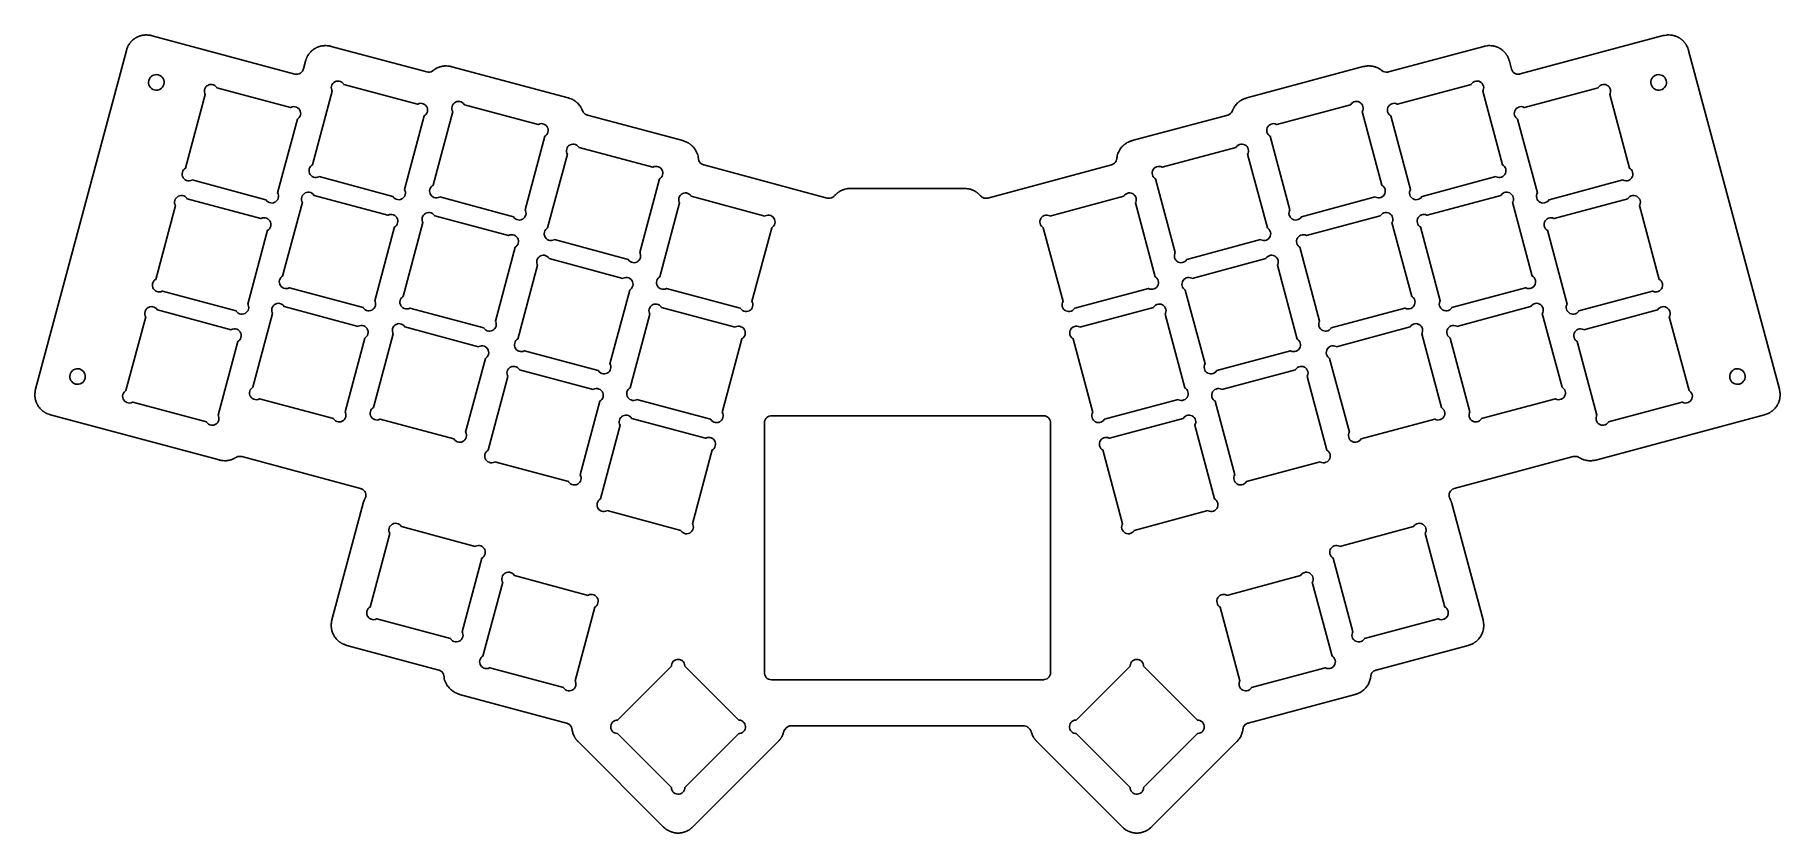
# Model space of a CAD drawing. Extents: x -129 to 129, y -30 to 88.
import ezdxf

# ---------------------------------------------------------------- set-up
doc = ezdxf.new("R2010")
doc.units = 0
doc.layers.get('0').update_dxf_attribs({"linetype": 'CONTINUOUS'})

msp = doc.modelspace()

# ---------------------------------------------------------------- linework, layer by layer
for points in [[(-33.8381, -30.1674), (-33.6819, -30.1592), (-33.6297, -30.1551), (-33.5777, -30.1496), (-33.5258, -30.1428), (-33.3713, -30.1183), (-33.3199, -30.1088), (-33.2687, -30.0979), (-33.2178, -30.0857), (-33.0667, -30.0452), (-33.0165, -30.0303), (-32.9668, -30.0142), (-32.9174, -29.9967), (-32.7714, -29.9406), (-32.7231, -29.9206), (-32.6753, -29.8993), (-32.628, -29.8768), (-32.4536, -29.7879), (-32.4305, -29.7757), (-32.4075, -29.7633), (-32.3846, -29.7505), (-32.3366, -29.7227), (-32.2919, -29.6954), (-32.2481, -29.6669), (-32.2049, -29.6372), (-32.16, -29.6046), (-32.139, -29.5889), (-32.1183, -29.573), (-32.0977, -29.5568), (-31.9151, -29.4089), (-31.8949, -29.3921), (-31.875, -29.3751), (-31.8553, -29.3579), (-31.797, -29.3054), (-31.7778, -29.2876), (-31.7588, -29.2696), (-31.7401, -29.2513), (-19.1373, -16.6486), (-19.1282, -16.6393), (-19.119, -16.6299), (-19.1099, -16.6205), (-19.0829, -16.592), (-19.074, -16.5824), (-19.0651, -16.5728), (-19.0563, -16.5632), (-18.9775, -16.4757), (-18.9688, -16.4659), (-18.9602, -16.456), (-18.9516, -16.4461), (-18.9261, -16.4163), (-18.9177, -16.4063), (-18.9093, -16.3962), (-18.901, -16.3861), (-18.8912, -16.374), (-18.875, -16.3534), (-18.859, -16.3326), (-18.8434, -16.3117), (-18.7972, -16.2482), (-18.7821, -16.2268), (-18.7673, -16.2053), (-18.7528, -16.1835), (-18.6462, -16.0193), (-18.6188, -15.9747), (-18.5927, -15.9294), (-18.5677, -15.8834), (-18.4967, -15.744), (-18.4741, -15.6968), (-18.4529, -15.649), (-18.4328, -15.6006), (-18.3768, -15.4546), (-18.3593, -15.4053), (-18.3432, -15.3555), (-18.3283, -15.3053), (-18.3118, -15.2438), (-18.2795, -15.1443), (-18.261, -15.0962), (-18.1661, -14.9099), (-18.1577, -14.897), (-18.0489, -14.758), (-18.0357, -14.744), (-17.9847, -14.6933), (-17.9691, -14.6789), (-17.9202, -14.63), (-17.8424, -14.5599), (-17.8028, -14.5278), (-17.6275, -14.414), (-17.4323, -14.3391), (-17.4212, -14.3361), (-17.2408, -14.3051), (-17.2152, -14.3031), (-17.1367, -14.3), (17.1236, -14.3), (17.2281, -14.3055), (17.2788, -14.3108), (17.4833, -14.3543), (17.6743, -14.4393), (17.6842, -14.445), (17.8337, -14.5507), (17.8532, -14.5674), (17.9109, -14.6207), (18.0034, -14.7132), (18.0735, -14.791), (18.1059, -14.831), (18.2198, -15.0064), (18.2312, -15.0288), (18.3061, -15.224), (18.3279, -15.3054), (18.3428, -15.3556), (18.359, -15.4054), (18.3764, -15.4547), (18.4325, -15.6007), (18.4525, -15.6491), (18.4738, -15.6969), (18.4963, -15.7441), (18.5852, -15.9185), (18.5974, -15.9417), (18.6099, -15.9647), (18.6227, -15.9875), (18.6512, -16.037), (18.6786, -16.0817), (18.7071, -16.1255), (18.7367, -16.1687), (18.7703, -16.2149), (18.786, -16.2359), (18.8019, -16.2567), (18.8181, -16.2772), (18.966, -16.4599), (18.9828, -16.48), (18.9998, -16.4999), (19.017, -16.5196), (19.0695, -16.5779), (19.0873, -16.5971), (19.1053, -16.6161), (19.1236, -16.6349), (31.7263, -29.2376), (31.7356, -29.2468), (31.745, -29.2559), (31.7545, -29.265), (31.7829, -29.292), (31.7925, -29.301), (31.8021, -29.3098), (31.8118, -29.3187), (31.8993, -29.3974), (31.909, -29.4061), (31.9189, -29.4148), (31.9288, -29.4233), (31.9586, -29.4488), (31.9686, -29.4573), (31.9787, -29.4656), (31.9888, -29.4739), (31.9992, -29.4823), (32.0197, -29.4985), (32.0405, -29.5145), (32.0615, -29.5301), (32.1249, -29.5762), (32.1463, -29.5913), (32.1679, -29.6062), (32.1897, -29.6207), (32.3538, -29.7273), (32.3984, -29.7547), (32.4437, -29.7808), (32.4897, -29.8058), (32.6291, -29.8768), (32.6763, -29.8993), (32.7241, -29.9206), (32.7725, -29.9406), (32.9185, -29.9967), (32.9678, -30.0142), (33.0176, -30.0303), (33.0678, -30.0452), (33.2189, -30.0857), (33.2698, -30.0979), (33.3209, -30.1088), (33.3724, -30.1183), (33.5269, -30.1428), (33.5788, -30.1496), (33.6308, -30.1551), (33.683, -30.1592), (33.8392, -30.1674), (33.8915, -30.1687), (33.9438, -30.1687), (33.9961, -30.1674), (34.1523, -30.1592), (34.2045, -30.1551), (34.2565, -30.1496), (34.3084, -30.1428), (34.4629, -30.1183), (34.5144, -30.1088), (34.5655, -30.0979), (34.6164, -30.0857), (34.7675, -30.0452), (34.8177, -30.0303), (34.8675, -30.0142), (34.9168, -29.9967), (35.0628, -29.9406), (35.1112, -29.9206), (35.159, -29.8993), (35.2062, -29.8768), (35.3806, -29.7879), (35.4038, -29.7757), (35.4268, -29.7633), (35.4496, -29.7505), (35.4977, -29.7227), (35.5423, -29.6954), (35.5862, -29.6669), (35.6293, -29.6372), (35.6742, -29.6046), (35.6952, -29.5889), (35.716, -29.573), (35.7365, -29.5568), (35.9192, -29.4089), (35.9393, -29.3921), (35.9592, -29.3751), (35.9789, -29.3579), (36.0372, -29.3054), (36.0564, -29.2876), (36.0754, -29.2696), (36.0942, -29.2513), (48.6969, -16.6486), (48.7061, -16.6393), (48.7152, -16.6299), (48.7243, -16.6205), (48.7513, -16.592), (48.7603, -16.5824), (48.7691, -16.5728), (48.778, -16.5632), (48.8567, -16.4757), (48.8654, -16.4659), (48.8741, -16.456), (48.8826, -16.4461), (48.9081, -16.4163), (48.9166, -16.4063), (48.9249, -16.3962), (48.9332, -16.3861), (48.9416, -16.3758), (48.9578, -16.3552), (48.9738, -16.3344), (48.9894, -16.3135), (49.0355, -16.25), (49.0506, -16.2286), (49.0655, -16.207), (49.08, -16.1853), (49.1866, -16.0211), (49.214, -15.9765), (49.2401, -15.9312), (49.2651, -15.8852), (49.3361, -15.7458), (49.3586, -15.6986), (49.3799, -15.6508), (49.3999, -15.6024), (49.456, -15.4564), (49.4735, -15.4071), (49.4896, -15.3573), (49.5045, -15.3071), (49.545, -15.1561), (49.5572, -15.1052), (49.5681, -15.054), (49.5776, -15.0025), (49.6021, -14.8481), (49.6065, -14.8145), (49.6198, -14.7371), (49.6318, -14.6807), (49.6964, -14.4819), (49.8009, -14.3009), (49.9408, -14.1455), (50.1099, -14.0226), (50.1188, -14.0175), (50.2849, -13.9409), (50.3092, -13.9323), (50.3842, -13.909), (66.2028, -9.67045), (66.2154, -9.66698), (66.228, -9.66343), (66.2406, -9.65979), (66.2783, -9.64864), (66.2908, -9.64484), (66.3033, -9.64096), (66.3158, -9.637), (66.4277, -9.60061), (66.4402, -9.59649), (66.4526, -9.59228), (66.4649, -9.58799), (66.5019, -9.57489), (66.5142, -9.57044), (66.5265, -9.56591), (66.5388, -9.5613), (66.5512, -9.55653), (66.5755, -9.54683), (66.5997, -9.53681), (66.6237, -9.52648), (66.6954, -9.49457), (66.7192, -9.48361), (66.7428, -9.47234), (66.7663, -9.46076), (66.9407, -9.37191), (66.9867, -9.34693), (67.032, -9.32078), (67.0766, -9.29342), (67.2078, -9.20824), (67.2509, -9.17859), (67.2932, -9.14785), (67.3348, -9.11598), (67.4563, -9.01755), (67.4961, -8.98355), (67.535, -8.94856), (67.573, -8.91252), (67.6836, -8.80193), (67.7196, -8.76395), (67.7546, -8.72508), (67.7886, -8.68527), (67.887, -8.56373), (67.9189, -8.5222), (67.9496, -8.47988), (67.9793, -8.43674), (68.0645, -8.30557), (68.0918, -8.26093), (68.118, -8.21564), (68.1429, -8.16963), (68.214, -8.03028), (68.2365, -7.98302), (68.2578, -7.93525), (68.2778, -7.88688), (68.3338, -7.74087), (68.3513, -7.69152), (68.3675, -7.64177), (68.3824, -7.59158), (68.4228, -7.44051), (68.4351, -7.3896), (68.4459, -7.33844), (68.4555, -7.28697), (68.4799, -7.13249), (68.4868, -7.08059), (68.4936, -7.01556), (68.4944, -7.01564), (68.5052, -6.93316), (68.5143, -6.88431), (68.5737, -6.68386), (68.6734, -6.50014), (68.8092, -6.34117), (68.975, -6.21391), (68.9781, -6.21203), (69.1545, -6.12648), (69.1908, -6.11309), (69.2781, -6.08536), (82.8992, -2.43558), (82.9118, -2.43211), (82.9244, -2.42856), (82.937, -2.42492), (82.9747, -2.41377), (82.9872, -2.40997), (82.9997, -2.40609), (83.0122, -2.40213), (83.1241, -2.36575), (83.1366, -2.36162), (83.149, -2.35741), (83.1613, -2.35312), (83.1983, -2.34002), (83.2106, -2.33557), (83.2229, -2.33104), (83.2352, -2.32643), (83.2476, -2.32166), (83.2719, -2.31196), (83.2961, -2.30195), (83.3201, -2.29161), (83.3918, -2.2597), (83.4156, -2.24874), (83.4392, -2.23747), (83.4627, -2.22589), (83.6371, -2.13704), (83.6831, -2.11206), (83.7284, -2.08591), (83.773, -2.05856), (83.9042, -1.97338), (83.9473, -1.94372), (83.9896, -1.91298), (84.0312, -1.88111), (84.1527, -1.78269), (84.1925, -1.74868), (84.2314, -1.71369), (84.2694, -1.67765), (84.38, -1.56706), (84.416, -1.52908), (84.451, -1.49022), (84.485, -1.45041), (84.5834, -1.32886), (84.6153, -1.28733), (84.646, -1.24502), (84.6757, -1.20187), (84.7609, -1.0707), (84.7882, -1.02606), (84.8144, -0.98077), (84.8393, -0.93476), (84.9103, -0.79541), (84.9329, -0.74816), (84.9542, -0.70038), (84.9742, -0.65201), (85.0302, -0.506), (85.0477, -0.45665), (85.0639, -0.40691), (85.0787, -0.35671), (85.1192, -0.20564), (85.1314, -0.15473), (85.1423, -0.10358), (85.1519, -0.0521), (85.1763, 0.10237), (85.1832, 0.15428), (85.1886, 0.20629), (85.1927, 0.25849), (85.203, 0.45393), (85.204, 0.48009), (85.2047, 0.50625), (85.205, 0.53243), (85.205, 0.58794), (85.2037, 0.64027), (85.2009, 0.6925), (85.1968, 0.74469), (85.191, 0.79989), (85.1879, 0.82589), (85.1845, 0.85184), (85.1808, 0.87775), (85.144, 1.10989), (85.1396, 1.13569), (85.1348, 1.16142), (85.1297, 1.1871), (85.1134, 1.26384), (85.1076, 1.28937), (85.1015, 1.31482), (85.095, 1.34019), (80.4821, 18.5558), (80.4801, 18.5633), (80.4752, 18.593), (80.4548, 18.6494), (80.4526, 18.6563), (80.4487, 18.6688), (80.4123, 18.7808), (80.4082, 18.7932), (80.404, 18.8056), (80.3997, 18.8179), (80.3866, 18.8549), (80.3821, 18.8673), (80.3776, 18.8795), (80.373, 18.8918), (80.3682, 18.9042), (80.3585, 18.9285), (80.3485, 18.9527), (80.3382, 18.9768), (80.3062, 19.0484), (80.2953, 19.0722), (80.284, 19.0958), (80.2724, 19.1193), (80.2003, 19.2609), (80.1674, 19.3322), (80.1446, 19.3874), (80.0852, 19.5878), (80.0688, 19.7962), (80.0961, 20.0035), (80.1659, 20.2006), (80.2751, 20.3788), (80.419, 20.5304), (80.5913, 20.6489), (80.6039, 20.6557), (80.7596, 20.7238), (80.7717, 20.7279), (80.8343, 20.7469), (98.4315, 25.4621), (98.5339, 25.4838), (98.5836, 25.4917), (98.7924, 25.5026), (98.9989, 25.4699), (99.1941, 25.395), (99.2389, 25.3722), (99.3296, 25.3198), (99.3605, 25.2998), (99.4051, 25.2724), (99.4504, 25.2462), (99.4964, 25.2213), (99.6358, 25.1503), (99.683, 25.1277), (99.7308, 25.1065), (99.7792, 25.0864), (99.9252, 25.0304), (99.9745, 25.0129), (100.024, 24.9967), (100.074, 24.9819), (100.226, 24.9414), (100.276, 24.9292), (100.328, 24.9183), (100.379, 24.9087), (100.534, 24.8843), (100.585, 24.8774), (100.637, 24.872), (100.69, 24.8679), (100.885, 24.8576), (100.911, 24.8566), (100.937, 24.8559), (100.964, 24.8556), (101.019, 24.8556), (101.071, 24.8569), (101.124, 24.8597), (101.176, 24.8638), (101.231, 24.8696), (101.257, 24.8727), (101.283, 24.8761), (101.309, 24.8798), (101.541, 24.9166), (101.567, 24.921), (101.593, 24.9258), (101.618, 24.9309), (101.695, 24.9472), (101.721, 24.953), (101.746, 24.9591), (101.771, 24.9656), (126.714, 31.649), (126.727, 31.6525), (126.74, 31.6561), (126.752, 31.6597), (126.79, 31.6708), (126.802, 31.6746), (126.815, 31.6785), (126.827, 31.6825), (126.939, 31.7189), (126.952, 31.723), (126.964, 31.7272), (126.977, 31.7315), (127.014, 31.7446), (127.026, 31.749), (127.038, 31.7536), (127.05, 31.7582), (127.063, 31.763), (127.087, 31.7727), (127.111, 31.7827), (127.135, 31.793), (127.207, 31.8249), (127.231, 31.8359), (127.254, 31.8471), (127.278, 31.8587), (127.452, 31.9476), (127.498, 31.9726), (127.544, 31.9987), (127.588, 32.0261), (127.719, 32.1112), (127.763, 32.1409), (127.805, 32.1716), (127.846, 32.2035), (127.968, 32.3019), (128.008, 32.3359), (128.047, 32.3709), (128.085, 32.407), (128.195, 32.5176), (128.231, 32.5555), (128.266, 32.5944), (128.3, 32.6342), (128.399, 32.7558), (128.431, 32.7973), (128.461, 32.8396), (128.491, 32.8827), (128.576, 33.0139), (128.603, 33.0586), (128.63, 33.1038), (128.655, 33.1499), (128.726, 33.2892), (128.748, 33.3365), (128.769, 33.3842), (128.789, 33.4326), (128.845, 33.5786), (128.863, 33.628), (128.879, 33.6777), (128.894, 33.7279), (128.934, 33.879), (128.947, 33.9299), (128.958, 33.981), (128.967, 34.0325), (128.992, 34.187), (128.998, 34.2389), (129.004, 34.2909), (129.008, 34.3431), (129.018, 34.5385), (129.019, 34.5647), (129.02, 34.5909), (129.02, 34.617), (129.02, 34.6726), (129.019, 34.7249), (129.016, 34.7771), (129.012, 34.8293), (129.006, 34.8845), (129.003, 34.9105), (129, 34.9365), (128.996, 34.9624), (128.959, 35.1945), (128.955, 35.2203), (128.95, 35.246), (128.945, 35.2717), (128.929, 35.3485), (128.923, 35.374), (128.917, 35.3994), (128.91, 35.4248), (115.497, 85.4819), (115.494, 85.4946), (115.49, 85.5072), (115.487, 85.5197), (115.476, 85.5574), (115.472, 85.5699), (115.468, 85.5824), (115.464, 85.5949), (115.428, 85.7069), (115.424, 85.7193), (115.419, 85.7317), (115.415, 85.744), (115.402, 85.781), (115.397, 85.7934), (115.393, 85.8056), (115.388, 85.8179), (115.384, 85.8303), (115.374, 85.8546), (115.364, 85.8788), (115.354, 85.9029), (115.322, 85.9745), (115.311, 85.9983), (115.299, 86.0219), (115.288, 86.0454), (115.199, 86.2198), (115.174, 86.2658), (115.148, 86.3111), (115.12, 86.3557), (115.035, 86.4869), (115.006, 86.53), (114.975, 86.5723), (114.943, 86.6139), (114.845, 86.7354), (114.811, 86.7752), (114.776, 86.8141), (114.74, 86.8521), (114.629, 86.9627), (114.591, 86.9987), (114.552, 87.0337), (114.512, 87.0677), (114.391, 87.1661), (114.349, 87.198), (114.307, 87.2287), (114.264, 87.2584), (114.133, 87.3436), (114.088, 87.3709), (114.043, 87.3971), (113.997, 87.4221), (113.857, 87.4931), (113.81, 87.5156), (113.762, 87.5369), (113.714, 87.5569), (113.568, 87.613), (113.519, 87.6304), (113.469, 87.6466), (113.419, 87.6615), (113.268, 87.7019), (113.217, 87.7142), (113.165, 87.725), (113.114, 87.7346), (112.96, 87.759), (112.908, 87.7659), (112.856, 87.7713), (112.803, 87.7755), (112.608, 87.7857), (112.582, 87.7867), (112.556, 87.7874), (112.529, 87.7878), (112.474, 87.7878), (112.422, 87.7864), (112.369, 87.7836), (112.317, 87.7795), (112.262, 87.7737), (112.236, 87.7707), (112.21, 87.7672), (112.184, 87.7635), (111.952, 87.7267), (111.926, 87.7223), (111.9, 87.7175), (111.875, 87.7124), (111.798, 87.6961), (111.773, 87.6903), (111.747, 87.6842), (111.722, 87.6778), (90.5981, 82.0177), (90.4957, 81.9959), (90.4482, 81.9884), (90.2394, 81.9775), (90.0329, 82.0102), (89.8377, 82.0851), (89.6624, 82.199), (89.5146, 82.3468), (89.4007, 82.5221), (89.3908, 82.5415), (89.3159, 82.7367), (89.0029, 83.9049), (88.9994, 83.9175), (88.9959, 83.9301), (88.9922, 83.9427), (88.9811, 83.9803), (88.9773, 83.9929), (88.9734, 84.0054), (88.9694, 84.0178), (88.9331, 84.1298), (88.9289, 84.1422), (88.9247, 84.1546), (88.9204, 84.167), (88.9073, 84.204), (88.9029, 84.2163), (88.8983, 84.2286), (88.8937, 84.2408), (88.889, 84.2533), (88.8793, 84.2776), (88.8692, 84.3018), (88.8589, 84.3258), (88.827, 84.3975), (88.816, 84.4212), (88.8048, 84.4449), (88.7932, 84.4684), (88.7043, 84.6427), (88.6794, 84.6887), (88.6532, 84.734), (88.6259, 84.7787), (88.5407, 84.9098), (88.511, 84.953), (88.4803, 84.9953), (88.4484, 85.0368), (88.35, 85.1584), (88.316, 85.1982), (88.281, 85.2371), (88.245, 85.275), (88.1344, 85.3856), (88.0964, 85.4217), (88.0575, 85.4567), (88.0177, 85.4907), (87.8962, 85.5891), (87.8546, 85.621), (87.8123, 85.6517), (87.7692, 85.6813), (87.638, 85.7665), (87.5934, 85.7939), (87.5481, 85.82), (87.5021, 85.845), (87.3627, 85.916), (87.3155, 85.9386), (87.2677, 85.9598), (87.2193, 85.9799), (87.0733, 86.0359), (87.024, 86.0534), (86.9742, 86.0696), (86.924, 86.0844), (86.7729, 86.1249), (86.722, 86.1371), (86.6709, 86.148), (86.6194, 86.1575), (86.4649, 86.182), (86.413, 86.1888), (86.361, 86.1943), (86.3088, 86.1984), (86.1134, 86.2087), (86.0872, 86.2097), (86.061, 86.2104), (86.0349, 86.2107), (85.9794, 86.2107), (85.927, 86.2093), (85.8748, 86.2066), (85.8226, 86.2025), (85.7674, 86.1967), (85.7414, 86.1936), (85.7155, 86.1902), (85.6896, 86.1864), (85.4574, 86.1497), (85.4316, 86.1452), (85.4059, 86.1405), (85.3802, 86.1354), (85.3035, 86.1191), (85.2779, 86.1133), (85.2525, 86.1072), (85.2271, 86.1007), (71.1168, 82.3199), (71.0144, 82.2981), (70.9647, 82.2902), (70.756, 82.2793), (70.5495, 82.312), (70.3543, 82.3869), (70.3329, 82.3978), (70.1576, 82.5117), (70.0659, 82.5859), (70.0244, 82.6178), (69.982, 82.6485), (69.9389, 82.6782), (69.8077, 82.7634), (69.7631, 82.7907), (69.7178, 82.8169), (69.6718, 82.8419), (69.5324, 82.9129), (69.4852, 82.9354), (69.4374, 82.9567), (69.389, 82.9767), (69.243, 83.0328), (69.1937, 83.0502), (69.1439, 83.0664), (69.0937, 83.0813), (68.9427, 83.1218), (68.8918, 83.134), (68.8406, 83.1448), (68.7891, 83.1544), (68.6347, 83.1789), (68.5827, 83.1857), (68.5307, 83.1912), (68.4785, 83.1953), (68.2831, 83.2055), (68.2569, 83.2065), (68.2308, 83.2072), (68.2046, 83.2076), (68.1491, 83.2076), (68.0968, 83.2062), (68.0445, 83.2035), (67.9923, 83.1993), (67.9371, 83.1935), (67.9111, 83.1905), (67.8852, 83.1871), (67.8593, 83.1833), (67.6271, 83.1465), (67.6013, 83.1421), (67.5756, 83.1373), (67.5499, 83.1322), (67.4732, 83.1159), (67.4477, 83.1101), (67.4222, 83.104), (67.3968, 83.0976), (50.1812, 78.4847), (50.1686, 78.4812), (50.156, 78.4776), (50.1434, 78.474), (50.1057, 78.4628), (50.0932, 78.459), (50.0807, 78.4552), (50.0682, 78.4512), (49.9563, 78.4148), (49.9438, 78.4107), (49.9314, 78.4065), (49.9191, 78.4022), (49.8821, 78.3891), (49.8698, 78.3846), (49.8575, 78.3801), (49.8452, 78.3755), (49.8328, 78.3707), (49.8085, 78.361), (49.7843, 78.351), (49.7603, 78.3407), (49.6886, 78.3088), (49.6648, 78.2978), (49.6412, 78.2865), (49.6177, 78.275), (49.4433, 78.1861), (49.3973, 78.1611), (49.352, 78.135), (49.3074, 78.1076), (49.1762, 78.0224), (49.1331, 77.9928), (49.0908, 77.9621), (49.0492, 77.9302), (48.9277, 77.8318), (48.8879, 77.7978), (48.849, 77.7628), (48.811, 77.7267), (48.7004, 77.6161), (48.6644, 77.5782), (48.6294, 77.5393), (48.5954, 77.4995), (48.497, 77.3779), (48.4651, 77.3364), (48.4344, 77.2941), (48.4047, 77.2509), (48.3195, 77.1198), (48.2922, 77.0751), (48.266, 77.0298), (48.2411, 76.9838), (48.1701, 76.8445), (48.1475, 76.7972), (48.1262, 76.7494), (48.1062, 76.7011), (48.0736, 76.6161), (48.031, 76.5205), (48.0082, 76.4756), (47.8943, 76.3003), (47.7465, 76.1525), (47.5711, 76.0386), (47.5498, 76.0277), (47.3546, 75.9528), (33.2381, 72.1703), (33.2255, 72.1668), (33.2129, 72.1633), (33.2003, 72.1597), (33.1627, 72.1485), (33.1502, 72.1447), (33.1377, 72.1408), (33.1252, 72.1369), (33.0132, 72.1005), (33.0008, 72.0964), (32.9884, 72.0921), (32.976, 72.0879), (32.939, 72.0748), (32.9267, 72.0703), (32.9144, 72.0658), (32.9022, 72.0612), (32.8898, 72.0564), (32.8655, 72.0467), (32.8413, 72.0367), (32.8172, 72.0263), (32.7455, 71.9944), (32.7218, 71.9835), (32.6982, 71.9722), (32.6747, 71.9606), (32.5003, 71.8718), (32.4543, 71.8468), (32.409, 71.8206), (32.3643, 71.7933), (32.2332, 71.7081), (32.19, 71.6785), (32.1477, 71.6477), (32.1062, 71.6158), (31.9846, 71.5174), (31.9448, 71.4834), (31.906, 71.4484), (31.868, 71.4124), (31.7574, 71.3018), (31.7214, 71.2638), (31.6864, 71.2249), (31.6524, 71.1851), (31.5539, 71.0636), (31.5221, 71.0221), (31.4913, 70.9797), (31.4617, 70.9366), (31.3765, 70.8054), (31.3491, 70.7608), (31.323, 70.7155), (31.298, 70.6695), (31.227, 70.5301), (31.2045, 70.4829), (31.1832, 70.4351), (31.1632, 70.3867), (31.1071, 70.2407), (31.0896, 70.1914), (31.0735, 70.1416), (31.0586, 70.0914), (31.0181, 69.9404), (31.0059, 69.8895), (30.995, 69.8383), (30.9855, 69.7868), (30.961, 69.6324), (30.9542, 69.5805), (30.9474, 69.5154), (30.9466, 69.5155), (30.9357, 69.433), (30.9267, 69.3842), (30.8673, 69.1837), (30.7675, 69), (30.6318, 68.841), (30.4659, 68.7138), (30.4628, 68.7119), (30.2865, 68.6263), (30.2502, 68.613), (30.1629, 68.5852), (11.879, 63.6861), (11.7766, 63.6643), (11.7275, 63.6565), (11.5187, 63.6456), (11.3122, 63.6783), (11.1171, 63.7532), (10.9417, 63.8671), (10.9207, 63.8841), (10.7896, 64.0118), (10.7681, 64.037), (10.6635, 64.1532), (10.6274, 64.1912), (10.5904, 64.2282), (10.5525, 64.2642), (10.4362, 64.3689), (10.3964, 64.4029), (10.3558, 64.4358), (10.3142, 64.4676), (10.1877, 64.5596), (10.1446, 64.5892), (10.1007, 64.6177), (10.0561, 64.6451), (9.92062, 64.7233), (9.87461, 64.7482), (9.82801, 64.772), (9.78076, 64.7945), (9.63788, 64.8581), (9.58951, 64.8782), (9.54069, 64.8969), (9.49134, 64.9144), (9.3052, 64.9749), (9.2802, 64.9826), (9.2551, 64.9901), (9.22991, 64.9972), (9.17629, 65.0115), (9.12539, 65.0238), (9.07423, 65.0346), (9.02275, 65.0442), (8.96793, 65.0529), (8.94202, 65.0566), (8.91607, 65.06), (8.89008, 65.0631), (8.65633, 65.0877), (8.63026, 65.0901), (8.60417, 65.0921), (8.57805, 65.0938), (8.4997, 65.0979), (8.47354, 65.099), (8.44738, 65.0997), (8.4212, 65.1), (-8.40175, 65.1), (-8.41484, 65.0999), (-8.42793, 65.0997), (-8.44102, 65.0995), (-8.48026, 65.0985), (-8.49335, 65.098), (-8.50643, 65.0975), (-8.5195, 65.0969), (-8.63708, 65.0908), (-8.65014, 65.09), (-8.66321, 65.0891), (-8.67626, 65.0882), (-8.7154, 65.0851), (-8.72844, 65.084), (-8.74148, 65.0828), (-8.7545, 65.0815), (-8.76773, 65.0801), (-8.79373, 65.077), (-8.81967, 65.0736), (-8.84558, 65.0699), (-8.92307, 65.0576), (-8.94887, 65.0532), (-8.97461, 65.0484), (-9.00028, 65.0433), (-9.19172, 65.0026), (-9.24263, 64.9904), (-9.29315, 64.9768), (-9.34334, 64.962), (-9.49209, 64.9136), (-9.54144, 64.8962), (-9.59026, 64.8774), (-9.63863, 64.8574), (-9.78151, 64.7938), (-9.82876, 64.7712), (-9.87536, 64.7475), (-9.92137, 64.7225), (-10.0568, 64.6443), (-10.1015, 64.617), (-10.1453, 64.5885), (-10.1885, 64.5588), (-10.315, 64.4669), (-10.3565, 64.435), (-10.3972, 64.4021), (-10.437, 64.3681), (-10.5532, 64.2635), (-10.5912, 64.2274), (-10.6282, 64.1904), (-10.6642, 64.1525), (-10.7689, 64.0362), (-10.7752, 64.0288), (-10.8472, 63.9529), (-10.8833, 63.9187), (-11.0491, 63.7915), (-11.2378, 63.7015), (-11.4411, 63.6527), (-11.6501, 63.6472), (-11.6771, 63.6493), (-11.8575, 63.6803), (-30.129, 68.5761), (-30.2285, 68.6085), (-30.2742, 68.626), (-30.4605, 68.7209), (-30.6229, 68.8525), (-30.7545, 69.015), (-30.8494, 69.2012), (-30.9035, 69.4032), (-30.9095, 69.4411), (-30.9198, 69.5528), (-30.9207, 69.5528), (-30.9254, 69.6432), (-30.9364, 69.7473), (-30.9526, 69.8496), (-31.0067, 70.0515), (-31.0438, 70.1482), (-31.0863, 70.2438), (-31.1215, 70.3128), (-31.1311, 70.3305), (-31.1549, 70.3772), (-31.1886, 70.4479), (-31.1996, 70.4717), (-31.205, 70.4838), (-31.2275, 70.5311), (-31.2336, 70.5429), (-31.2451, 70.5664), (-31.4216, 70.9364), (-31.5225, 71.0272), (-31.5565, 71.067), (-31.6529, 71.1861), (-31.6869, 71.2259), (-31.7219, 71.2647), (-31.7579, 71.3027), (-31.8685, 71.4133), (-31.9065, 71.4493), (-31.9454, 71.4843), (-31.9852, 71.5183), (-32.1067, 71.6168), (-32.1483, 71.6486), (-32.1906, 71.6794), (-32.2337, 71.709), (-32.3979, 71.8156), (-32.42, 71.8296), (-32.4423, 71.8433), (-32.4648, 71.8567), (-32.5129, 71.8844), (-32.5589, 71.9094), (-32.6055, 71.9331), (-32.6527, 71.9557), (-32.7034, 71.9782), (-32.7275, 71.9886), (-32.7517, 71.9986), (-32.776, 72.0083), (-32.9954, 72.0925), (-33.02, 72.1016), (-33.0446, 72.1103), (-33.0694, 72.1187), (-33.1441, 72.143), (-33.1691, 72.1507), (-33.1941, 72.1582), (-33.2193, 72.1653), (-47.3296, 75.9461), (-47.4292, 75.9785), (-47.4762, 75.9965), (-47.6624, 76.0914), (-47.8249, 76.223), (-47.9565, 76.3854), (-47.9695, 76.4056), (-48.0645, 76.5918), (-48.1067, 76.702), (-48.1268, 76.7504), (-48.148, 76.7981), (-48.1706, 76.8454), (-48.2416, 76.9848), (-48.2666, 77.0308), (-48.2927, 77.0761), (-48.3201, 77.1207), (-48.4053, 77.2519), (-48.4349, 77.295), (-48.4657, 77.3373), (-48.4975, 77.3789), (-48.5959, 77.5004), (-48.6299, 77.5402), (-48.6649, 77.5791), (-48.701, 77.6171), (-48.8116, 77.7276), (-48.8495, 77.7637), (-48.8884, 77.7987), (-48.9282, 77.8327), (-49.0498, 77.9311), (-49.0913, 77.963), (-49.1336, 77.9937), (-49.1768, 78.0234), (-49.3409, 78.13), (-49.363, 78.1439), (-49.3854, 78.1576), (-49.4079, 78.171), (-49.4559, 78.1987), (-49.5019, 78.2237), (-49.5485, 78.2475), (-49.5958, 78.27), (-49.6465, 78.2926), (-49.6705, 78.3029), (-49.6947, 78.3129), (-49.719, 78.3226), (-49.9385, 78.4069), (-49.963, 78.4159), (-49.9877, 78.4247), (-50.0125, 78.4331), (-50.0871, 78.4573), (-50.1121, 78.4651), (-50.1372, 78.4725), (-50.1624, 78.4796), (-67.378, 83.0925), (-67.3907, 83.0958), (-67.4034, 83.0991), (-67.4161, 83.1022), (-67.4543, 83.1114), (-67.467, 83.1143), (-67.4798, 83.1172), (-67.4926, 83.12), (-67.6077, 83.1445), (-67.6206, 83.1472), (-67.6334, 83.1497), (-67.6463, 83.1522), (-67.6849, 83.1593), (-67.6977, 83.1616), (-67.7106, 83.1638), (-67.7236, 83.166), (-67.7367, 83.1681), (-67.7626, 83.1718), (-67.7886, 83.1752), (-67.8145, 83.1783), (-67.8926, 83.1865), (-67.9186, 83.1889), (-67.9447, 83.191), (-67.9709, 83.1927), (-68.1663, 83.2029), (-68.2186, 83.2043), (-68.2709, 83.2043), (-68.3233, 83.2029), (-68.4795, 83.1947), (-68.5317, 83.1906), (-68.5837, 83.1852), (-68.6356, 83.1783), (-68.79, 83.1539), (-68.8415, 83.1443), (-68.8927, 83.1334), (-68.9436, 83.1212), (-69.0947, 83.0807), (-69.1449, 83.0659), (-69.1946, 83.0497), (-69.2439, 83.0322), (-69.39, 82.9762), (-69.4383, 82.9562), (-69.4861, 82.9349), (-69.5334, 82.9123), (-69.6727, 82.8413), (-69.7187, 82.8164), (-69.764, 82.7902), (-69.8086, 82.7629), (-69.9398, 82.6777), (-69.983, 82.648), (-70.0253, 82.6173), (-70.0668, 82.5854), (-70.1375, 82.5281), (-70.2222, 82.4666), (-70.2644, 82.4392), (-70.4507, 82.3443), (-70.6526, 82.2902), (-70.8614, 82.2792), (-70.8854, 82.2805), (-71.0919, 82.3132), (-85.2083, 86.0957), (-85.221, 86.099), (-85.2337, 86.1022), (-85.2464, 86.1054), (-85.2846, 86.1145), (-85.2973, 86.1175), (-85.3101, 86.1204), (-85.3229, 86.1232), (-85.438, 86.1477), (-85.4508, 86.1503), (-85.4637, 86.1529), (-85.4765, 86.1553), (-85.5151, 86.1625), (-85.528, 86.1648), (-85.5409, 86.167), (-85.5538, 86.1691), (-85.567, 86.1712), (-85.5929, 86.175), (-85.6188, 86.1784), (-85.6448, 86.1815), (-85.7229, 86.1897), (-85.7489, 86.1921), (-85.775, 86.1941), (-85.8011, 86.1958), (-85.9966, 86.2061), (-86.0489, 86.2074), (-86.1012, 86.2074), (-86.1536, 86.2061), (-86.3097, 86.1979), (-86.3619, 86.1938), (-86.4139, 86.1883), (-86.4659, 86.1815), (-86.6203, 86.157), (-86.6718, 86.1475), (-86.723, 86.1366), (-86.7739, 86.1244), (-86.9249, 86.0839), (-86.9751, 86.069), (-87.0249, 86.0529), (-87.0742, 86.0354), (-87.2202, 85.9793), (-87.2686, 85.9593), (-87.3164, 85.938), (-87.3636, 85.9155), (-87.503, 85.8445), (-87.549, 85.8195), (-87.5943, 85.7934), (-87.6389, 85.766), (-87.7701, 85.6808), (-87.8132, 85.6512), (-87.8556, 85.6204), (-87.8971, 85.5886), (-88.0186, 85.4901), (-88.0584, 85.4561), (-88.0973, 85.4211), (-88.1353, 85.3851), (-88.2459, 85.2745), (-88.2819, 85.2365), (-88.3169, 85.1977), (-88.3509, 85.1578), (-88.4493, 85.0363), (-88.4812, 84.9948), (-88.5119, 84.9525), (-88.5416, 84.9093), (-88.6482, 84.7452), (-88.6622, 84.723), (-88.6758, 84.7007), (-88.6892, 84.6782), (-88.717, 84.6301), (-88.742, 84.5841), (-88.7657, 84.5375), (-88.7882, 84.4903), (-88.8108, 84.4396), (-88.8212, 84.4155), (-88.8312, 84.3913), (-88.8409, 84.367), (-88.9251, 84.1476), (-88.9342, 84.123), (-88.9429, 84.0984), (-88.9513, 84.0736), (-88.9756, 83.999), (-88.9833, 83.974), (-88.9907, 83.9489), (-88.9979, 83.9237), (-89.3092, 82.7619), (-89.3415, 82.6623), (-89.3588, 82.6174), (-89.4537, 82.4311), (-89.5852, 82.2686), (-89.7477, 82.1371), (-89.934, 82.0422), (-90.1359, 81.9881), (-90.3447, 81.9771), (-90.3664, 81.9783), (-90.5729, 82.011), (-111.703, 87.6727), (-111.716, 87.676), (-111.728, 87.6793), (-111.741, 87.6824), (-111.779, 87.6916), (-111.792, 87.6945), (-111.805, 87.6974), (-111.817, 87.7002), (-111.933, 87.7247), (-111.945, 87.7273), (-111.958, 87.7299), (-111.971, 87.7324), (-112.01, 87.7395), (-112.023, 87.7418), (-112.036, 87.744), (-112.048, 87.7462), (-112.062, 87.7483), (-112.087, 87.752), (-112.113, 87.7554), (-112.139, 87.7585), (-112.217, 87.7667), (-112.244, 87.7691), (-112.27, 87.7712), (-112.296, 87.7729), (-112.491, 87.7831), (-112.544, 87.7845), (-112.596, 87.7845), (-112.648, 87.7831), (-112.804, 87.7749), (-112.857, 87.7708), (-112.909, 87.7653), (-112.96, 87.7585), (-113.115, 87.7341), (-113.166, 87.7245), (-113.218, 87.7136), (-113.268, 87.7014), (-113.42, 87.6609), (-113.47, 87.6461), (-113.519, 87.6299), (-113.569, 87.6124), (-113.715, 87.5564), (-113.763, 87.5363), (-113.811, 87.5151), (-113.858, 87.4925), (-113.998, 87.4215), (-114.044, 87.3965), (-114.089, 87.3704), (-114.134, 87.343), (-114.265, 87.2579), (-114.308, 87.2282), (-114.35, 87.1975), (-114.392, 87.1656), (-114.513, 87.0672), (-114.553, 87.0332), (-114.592, 86.9982), (-114.63, 86.9621), (-114.74, 86.8515), (-114.777, 86.8136), (-114.812, 86.7747), (-114.846, 86.7349), (-114.944, 86.6134), (-114.976, 86.5718), (-115.007, 86.5295), (-115.036, 86.4864), (-115.143, 86.3222), (-115.157, 86.3001), (-115.17, 86.2778), (-115.184, 86.2553), (-115.212, 86.2072), (-115.237, 86.1612), (-115.26, 86.1146), (-115.283, 86.0673), (-115.305, 86.0166), (-115.316, 85.9926), (-115.326, 85.9684), (-115.335, 85.9441), (-115.42, 85.7247), (-115.429, 85.7001), (-115.438, 85.6754), (-115.446, 85.6506), (-115.47, 85.576), (-115.478, 85.551), (-115.485, 85.5259), (-115.492, 85.5007), (-128.905, 35.4436), (-128.909, 35.4309), (-128.912, 35.4182), (-128.915, 35.4055), (-128.924, 35.3674), (-128.927, 35.3546), (-128.93, 35.3418), (-128.933, 35.3291), (-128.957, 35.2139), (-128.96, 35.2011), (-128.962, 35.1882), (-128.965, 35.1754), (-128.972, 35.1368), (-128.974, 35.1239), (-128.977, 35.111), (-128.979, 35.0981), (-128.981, 35.0849), (-128.985, 35.059), (-128.988, 35.0331), (-128.991, 35.0071), (-128.999, 34.9291), (-129.002, 34.903), (-129.004, 34.8769), (-129.005, 34.8508), (-129.016, 34.6553), (-129.017, 34.603), (-129.017, 34.5507), (-129.016, 34.4984), (-129.007, 34.3422), (-129.003, 34.29), (-128.998, 34.238), (-128.991, 34.1861), (-128.967, 34.0316), (-128.957, 33.9801), (-128.946, 33.929), (-128.934, 33.8781), (-128.893, 33.727), (-128.879, 33.6768), (-128.862, 33.627), (-128.845, 33.5777), (-128.789, 33.4317), (-128.769, 33.3833), (-128.748, 33.3355), (-128.725, 33.2883), (-128.654, 33.1489), (-128.629, 33.1029), (-128.603, 33.0576), (-128.576, 33.013), (-128.49, 32.8818), (-128.461, 32.8387), (-128.43, 32.7964), (-128.398, 32.7548), (-128.3, 32.6333), (-128.266, 32.5935), (-128.231, 32.5546), (-128.195, 32.5166), (-128.084, 32.406), (-128.046, 32.37), (-128.007, 32.335), (-127.967, 32.301), (-127.846, 32.2026), (-127.804, 32.1707), (-127.762, 32.14), (-127.719, 32.1103), (-127.555, 32.0037), (-127.533, 31.9898), (-127.51, 31.9761), (-127.488, 31.9627), (-127.44, 31.9349), (-127.394, 31.91), (-127.347, 31.8862), (-127.3, 31.8637), (-127.249, 31.8411), (-127.225, 31.8308), (-127.201, 31.8208), (-127.177, 31.8111), (-126.957, 31.7268), (-126.933, 31.7178), (-126.908, 31.709), (-126.883, 31.7006), (-126.809, 31.6764), (-126.784, 31.6686), (-126.758, 31.6612), (-126.733, 31.6541), (-101.79, 24.9706), (-101.778, 24.9673), (-101.765, 24.9641), (-101.752, 24.9609), (-101.714, 24.9518), (-101.701, 24.9488), (-101.688, 24.9459), (-101.676, 24.9431), (-101.56, 24.9186), (-101.548, 24.916), (-101.535, 24.9134), (-101.522, 24.911), (-101.483, 24.9038), (-101.47, 24.9015), (-101.458, 24.8993), (-101.445, 24.8972), (-101.432, 24.8951), (-101.406, 24.8913), (-101.38, 24.8879), (-101.354, 24.8848), (-101.276, 24.8766), (-101.25, 24.8742), (-101.223, 24.8722), (-101.197, 24.8705), (-101.002, 24.8602), (-100.95, 24.8589), (-100.897, 24.8589), (-100.845, 24.8602), (-100.689, 24.8684), (-100.637, 24.8725), (-100.585, 24.878), (-100.533, 24.8848), (-100.378, 24.9093), (-100.327, 24.9188), (-100.276, 24.9297), (-100.225, 24.9419), (-100.074, 24.9824), (-100.023, 24.9973), (-99.9736, 25.0134), (-99.9243, 25.0309), (-99.7783, 25.087), (-99.7299, 25.107), (-99.6821, 25.1283), (-99.6349, 25.1508), (-99.4955, 25.2218), (-99.4495, 25.2468), (-99.4042, 25.2729), (-99.3596, 25.3003), (-99.3295, 25.3198), (-99.2388, 25.3721), (-99.194, 25.395), (-98.9988, 25.4699), (-98.7923, 25.5026), (-98.5836, 25.4917), (-98.5338, 25.4838), (-98.4315, 25.462), (-80.8582, 20.7533), (-80.7587, 20.721), (-80.7146, 20.7041), (-80.5284, 20.6091), (-80.3659, 20.4776), (-80.2343, 20.3151), (-80.1394, 20.1288), (-80.0853, 19.9269), (-80.0744, 19.7181), (-80.1071, 19.5117), (-80.1091, 19.5042), (-80.1724, 19.3325), (-80.191, 19.2937), (-80.2147, 19.247), (-80.2212, 19.2351), (-80.2449, 19.1885), (-80.2675, 19.1412), (-80.2901, 19.0905), (-80.3024, 19.0618), (-80.3186, 19.0261), (-80.452, 18.7463), (-80.4594, 18.6526), (-80.4767, 18.576), (-85.09, 1.35898), (-85.0933, 1.34631), (-85.0965, 1.33363), (-85.0997, 1.32092), (-85.1088, 1.28274), (-85.1118, 1.27), (-85.1147, 1.25723), (-85.1175, 1.24444), (-85.142, 1.12928), (-85.1446, 1.11646), (-85.1472, 1.10362), (-85.1497, 1.09077), (-85.1568, 1.05216), (-85.1591, 1.03928), (-85.1613, 1.02638), (-85.1635, 1.01346), (-85.1655, 1.00033), (-85.1693, 0.97442), (-85.1727, 0.94847), (-85.1758, 0.92248), (-85.184, 0.84445), (-85.1864, 0.81838), (-85.1884, 0.79229), (-85.1901, 0.76617), (-85.2004, 0.57072), (-85.2018, 0.51838), (-85.2018, 0.46608), (-85.2004, 0.41375), (-85.1922, 0.25756), (-85.1881, 0.20537), (-85.1826, 0.15336), (-85.1758, 0.10145), (-85.1513, -0.05302), (-85.1418, -0.1045), (-85.1309, -0.15565), (-85.1187, -0.20656), (-85.0782, -0.35763), (-85.0633, -0.40783), (-85.0472, -0.45757), (-85.0297, -0.50692), (-84.9737, -0.65293), (-84.9536, -0.7013), (-84.9324, -0.74908), (-84.9098, -0.79633), (-84.8388, -0.93568), (-84.8138, -0.98169), (-84.7877, -1.02699), (-84.7603, -1.07162), (-84.6751, -1.20279), (-84.6455, -1.24594), (-84.6148, -1.28825), (-84.5829, -1.32978), (-84.4845, -1.45133), (-84.4505, -1.49114), (-84.4155, -1.53), (-84.3794, -1.56798), (-84.2688, -1.67857), (-84.2309, -1.71461), (-84.192, -1.7496), (-84.1522, -1.78361), (-84.0306, -1.88203), (-83.9891, -1.9139), (-83.9468, -1.94464), (-83.9036, -1.9743), (-83.7395, -2.08089), (-83.7174, -2.09486), (-83.695, -2.10853), (-83.6725, -2.12192), (-83.6245, -2.14967), (-83.5785, -2.17465), (-83.5319, -2.1984), (-83.4846, -2.22094), (-83.4339, -2.24351), (-83.4099, -2.25385), (-83.3857, -2.26386), (-83.3614, -2.27356), (-83.1419, -2.35779), (-83.1174, -2.36685), (-83.0927, -2.37559), (-83.0679, -2.384), (-82.9933, -2.40825), (-82.9683, -2.41601), (-82.9432, -2.42344), (-82.918, -2.43055), (-69.312, -6.07627), (-69.2125, -6.10861), (-69.1667, -6.12616), (-68.9805, -6.22107), (-68.818, -6.35263), (-68.6864, -6.5151), (-68.5915, -6.70137), (-68.5374, -6.9033), (-68.5314, -6.94128), (-68.5211, -7.05297), (-68.5203, -7.05292), (-68.5155, -7.14337), (-68.5046, -7.24747), (-68.4884, -7.34971), (-68.4343, -7.55164), (-68.3972, -7.64829), (-68.3546, -7.74391), (-68.3194, -7.81294), (-68.3098, -7.83066), (-68.2861, -7.87731), (-68.2523, -7.94807), (-68.2414, -7.97183), (-68.236, -7.98394), (-68.2134, -8.0312), (-68.2074, -8.04297), (-68.1958, -8.06646), (-68.0193, -8.43653), (-67.9184, -8.52737), (-67.8844, -8.56718), (-67.7881, -8.6862), (-67.7541, -8.72601), (-67.7191, -8.76487), (-67.683, -8.80285), (-67.5724, -8.91344), (-67.5345, -8.94948), (-67.4956, -8.98447), (-67.4558, -9.01847), (-67.3342, -9.1169), (-67.2927, -9.14877), (-67.2504, -9.17951), (-67.2072, -9.20916), (-67.0431, -9.31576), (-67.021, -9.32973), (-66.9986, -9.3434), (-66.9762, -9.35679), (-66.9281, -9.38454), (-66.8821, -9.40952), (-66.8355, -9.43326), (-66.7882, -9.4558), (-66.7375, -9.47838), (-66.7135, -9.48871), (-66.6893, -9.49873), (-66.665, -9.50843), (-66.4455, -9.59266), (-66.421, -9.60172), (-66.3963, -9.61045), (-66.3715, -9.61887), (-66.2969, -9.64311), (-66.2719, -9.65088), (-66.2468, -9.65831), (-66.2216, -9.66542), (-50.3976, -13.9055), (-50.298, -13.9378), (-50.2516, -13.9556), (-50.0654, -14.0505), (-49.9029, -14.1821), (-49.7713, -14.3445), (-49.6764, -14.5308), (-49.6728, -14.5403), (-49.6231, -14.7165), (-49.6175, -14.7469), (-49.6093, -14.7986), (-49.6027, -14.8481), (-49.5783, -15.0026), (-49.5687, -15.054), (-49.5579, -15.1052), (-49.5456, -15.1561), (-49.5052, -15.3072), (-49.4903, -15.3574), (-49.4741, -15.4071), (-49.4567, -15.4565), (-49.4006, -15.6025), (-49.3806, -15.6508), (-49.3593, -15.6986), (-49.3368, -15.7459), (-49.2479, -15.9203), (-49.2357, -15.9434), (-49.2232, -15.9664), (-49.2104, -15.9893), (-49.1824, -16.0379), (-49.155, -16.0825), (-49.1265, -16.1264), (-49.0969, -16.1695), (-49.0639, -16.2149), (-49.0482, -16.2359), (-49.0323, -16.2567), (-49.0161, -16.2772), (-48.8682, -16.4599), (-48.8514, -16.48), (-48.8345, -16.4999), (-48.8172, -16.5196), (-48.7647, -16.5779), (-48.7469, -16.5971), (-48.7289, -16.6161), (-48.7106, -16.6349), (-36.1079, -29.2376), (-36.0986, -29.2468), (-36.0892, -29.2559), (-36.0798, -29.265), (-36.0513, -29.292), (-36.0417, -29.301), (-36.0321, -29.3098), (-36.0225, -29.3187), (-35.935, -29.3974), (-35.9252, -29.4061), (-35.9153, -29.4148), (-35.9054, -29.4233), (-35.8756, -29.4488), (-35.8656, -29.4573), (-35.8555, -29.4656), (-35.8454, -29.4739), (-35.8351, -29.4823), (-35.8145, -29.4985), (-35.7937, -29.5145), (-35.7728, -29.5301), (-35.7093, -29.5762), (-35.6879, -29.5913), (-35.6664, -29.6062), (-35.6446, -29.6207), (-35.4804, -29.7273), (-35.4358, -29.7547), (-35.3905, -29.7808), (-35.3445, -29.8058), (-35.2052, -29.8768), (-35.1579, -29.8993), (-35.1101, -29.9206), (-35.0617, -29.9406), (-34.9157, -29.9967), (-34.8664, -30.0142), (-34.8166, -30.0303), (-34.7665, -30.0452), (-34.6154, -30.0857), (-34.5645, -30.0979), (-34.5133, -30.1088), (-34.4618, -30.1183), (-34.3074, -30.1428), (-34.2555, -30.1496), (-34.2034, -30.1551), (-34.1513, -30.1592), (-33.9951, -30.1674), (-33.9427, -30.1687), (-33.8904, -30.1687)], [(-111.363, 79.6618), (-111.574, 79.7412), (-111.765, 79.8602), (-111.93, 80.0143), (-112.061, 80.1976), (-112.154, 80.4029), (-112.206, 80.6225), (-112.213, 80.8478), (-112.176, 81.0702), (-112.097, 81.2812), (-111.978, 81.4727), (-111.824, 81.6372), (-111.64, 81.7685), (-111.435, 81.8616), (-111.215, 81.9128), (-110.99, 81.9201), (-110.768, 81.8834), (-110.557, 81.804), (-110.365, 81.685), (-110.201, 81.5308), (-110.069, 81.3476), (-109.976, 81.1423), (-109.925, 80.9227), (-109.918, 80.6974), (-109.955, 80.475), (-110.034, 80.264), (-110.153, 80.0725), (-110.307, 79.908), (-110.49, 79.7767), (-110.696, 79.6836), (-110.915, 79.6324), (-111.141, 79.6251)], [(-94.1563, 62.9546), (-94.3582, 63.0087), (-94.5445, 63.1036), (-94.707, 63.2351), (-94.8385, 63.3976), (-94.8588, 63.4373), (-105.756, 66.3574), (-105.794, 66.3331), (-105.989, 66.2581), (-106.195, 66.2254), (-106.404, 66.2364), (-106.606, 66.2905), (-106.792, 66.3854), (-106.955, 66.517), (-107.086, 66.6794), (-107.107, 66.7192), (-107.117, 66.722), (-107.114, 66.7339), (-107.181, 66.8657), (-107.235, 67.0676), (-107.246, 67.2764), (-107.214, 67.4829), (-107.139, 67.6781), (-107.025, 67.8534), (-106.877, 68.0012), (-106.753, 68.0818), (-103.832, 78.9818), (-103.9, 79.1136), (-103.954, 79.3156), (-103.965, 79.5243), (-103.932, 79.7308), (-103.857, 79.926), (-103.743, 80.1013), (-103.595, 80.2492), (-103.471, 80.3298), (-103.468, 80.3416), (-103.457, 80.3387), (-103.42, 80.363), (-103.225, 80.4379), (-103.018, 80.4706), (-102.81, 80.4597), (-102.608, 80.4056), (-102.421, 80.3107), (-102.259, 80.1791), (-102.127, 80.0166), (-102.107, 79.9769), (-91.2094, 77.0569), (-91.172, 77.0812), (-90.9769, 77.1561), (-90.7704, 77.1888), (-90.5616, 77.1779), (-90.3597, 77.1238), (-90.1734, 77.0289), (-90.0109, 76.8973), (-89.8794, 76.7348), (-89.8591, 76.6951), (-89.8485, 76.6922), (-89.8516, 76.6804), (-89.7845, 76.5486), (-89.7304, 76.3466), (-89.7194, 76.1378), (-89.7521, 75.9314), (-89.827, 75.7362), (-89.9409, 75.5609), (-90.0887, 75.413), (-90.2128, 75.3324), (-93.1335, 64.4325), (-93.0663, 64.3006), (-93.0122, 64.0987), (-93.0012, 63.8899), (-93.0339, 63.6834), (-93.1089, 63.4883), (-93.2227, 63.3129), (-93.3705, 63.1651), (-93.4947, 63.0845), (-93.4978, 63.0727), (-93.5085, 63.0755), (-93.5459, 63.0512), (-93.7411, 62.9763), (-93.9475, 62.9436)], [(-75.3891, 63.4481), (-75.591, 63.5022), (-75.7773, 63.5971), (-75.9398, 63.7286), (-76.0713, 63.8911), (-76.0916, 63.9309), (-86.9892, 66.8509), (-87.0266, 66.8266), (-87.2218, 66.7517), (-87.4283, 66.7189), (-87.637, 66.7299), (-87.839, 66.784), (-88.0252, 66.8789), (-88.1877, 67.0105), (-88.3193, 67.1729), (-88.3395, 67.2127), (-88.3502, 67.2155), (-88.347, 67.2274), (-88.4142, 67.3592), (-88.4683, 67.5611), (-88.4792, 67.7699), (-88.4465, 67.9764), (-88.3716, 68.1716), (-88.2577, 68.3469), (-88.1099, 68.4947), (-87.9858, 68.5753), (-85.0652, 79.4753), (-85.1324, 79.6071), (-85.1865, 79.8091), (-85.1974, 80.0179), (-85.1647, 80.2243), (-85.0898, 80.4195), (-84.9759, 80.5948), (-84.8281, 80.7427), (-84.704, 80.8233), (-84.7008, 80.8351), (-84.6902, 80.8322), (-84.6528, 80.8565), (-84.4576, 80.9314), (-84.2511, 80.9641), (-84.0423, 80.9532), (-83.8404, 80.8991), (-83.6541, 80.8042), (-83.4917, 80.6726), (-83.3601, 80.5102), (-83.3399, 80.4704), (-72.4422, 77.5504), (-72.4048, 77.5747), (-72.2097, 77.6496), (-72.0032, 77.6823), (-71.7944, 77.6714), (-71.5925, 77.6173), (-71.4062, 77.5224), (-71.2437, 77.3908), (-71.1122, 77.2283), (-71.0919, 77.1886), (-71.0813, 77.1857), (-71.0844, 77.1739), (-71.0173, 77.0421), (-70.9631, 76.8401), (-70.9522, 76.6314), (-70.9849, 76.4249), (-71.0598, 76.2297), (-71.1737, 76.0544), (-71.3215, 75.9065), (-71.4456, 75.8259), (-74.3663, 64.926), (-74.2991, 64.7941), (-74.245, 64.5922), (-74.234, 64.3834), (-74.2667, 64.1769), (-74.3417, 63.9818), (-74.4555, 63.8064), (-74.6033, 63.6586), (-74.7274, 63.578), (-74.7306, 63.5662), (-74.7413, 63.569), (-74.7787, 63.5447), (-74.9738, 63.4698), (-75.1803, 63.4371)], [(74.9738, 63.4698), (74.7787, 63.5447), (74.7413, 63.569), (74.7306, 63.5662), (74.7274, 63.578), (74.6033, 63.6586), (74.4555, 63.8064), (74.3417, 63.9818), (74.2667, 64.1769), (74.234, 64.3834), (74.245, 64.5922), (74.2991, 64.7941), (74.3663, 64.926), (71.4456, 75.8259), (71.3215, 75.9065), (71.1737, 76.0544), (71.0598, 76.2297), (70.9849, 76.4249), (70.9522, 76.6314), (70.9631, 76.8401), (71.0173, 77.0421), (71.0844, 77.1739), (71.0813, 77.1857), (71.0919, 77.1886), (71.1122, 77.2283), (71.2437, 77.3908), (71.4062, 77.5224), (71.5925, 77.6173), (71.7944, 77.6714), (72.0032, 77.6823), (72.2097, 77.6496), (72.4048, 77.5747), (72.4422, 77.5504), (83.3399, 80.4704), (83.3601, 80.5102), (83.4917, 80.6726), (83.6541, 80.8042), (83.8404, 80.8991), (84.0423, 80.9532), (84.2511, 80.9641), (84.4576, 80.9314), (84.6528, 80.8565), (84.6902, 80.8322), (84.7008, 80.8351), (84.704, 80.8233), (84.8281, 80.7427), (84.9759, 80.5948), (85.0898, 80.4195), (85.1647, 80.2243), (85.1974, 80.0179), (85.1865, 79.8091), (85.1324, 79.6071), (85.0652, 79.4753), (87.9858, 68.5753), (88.1099, 68.4947), (88.2577, 68.3469), (88.3716, 68.1716), (88.4465, 67.9764), (88.4792, 67.7699), (88.4683, 67.5611), (88.4142, 67.3592), (88.347, 67.2274), (88.3502, 67.2155), (88.3395, 67.2127), (88.3193, 67.1729), (88.1877, 67.0105), (88.0252, 66.8789), (87.839, 66.784), (87.637, 66.7299), (87.4283, 66.7189), (87.2218, 66.7517), (87.0266, 66.8266), (86.9892, 66.8509), (76.0916, 63.9309), (76.0713, 63.8911), (75.9398, 63.7286), (75.7773, 63.5971), (75.591, 63.5022), (75.3891, 63.4481), (75.1803, 63.4371)], [(93.7411, 62.9763), (93.5459, 63.0512), (93.5085, 63.0755), (93.4978, 63.0727), (93.4947, 63.0845), (93.3705, 63.1651), (93.2227, 63.3129), (93.1089, 63.4883), (93.0339, 63.6834), (93.0012, 63.8899), (93.0122, 64.0987), (93.0663, 64.3006), (93.1335, 64.4325), (90.2128, 75.3324), (90.0887, 75.413), (89.9409, 75.5609), (89.827, 75.7362), (89.7521, 75.9314), (89.7194, 76.1378), (89.7304, 76.3466), (89.7845, 76.5486), (89.8516, 76.6804), (89.8485, 76.6922), (89.8591, 76.6951), (89.8794, 76.7348), (90.0109, 76.8973), (90.1734, 77.0289), (90.3597, 77.1238), (90.5616, 77.1779), (90.7704, 77.1888), (90.9769, 77.1561), (91.172, 77.0812), (91.2094, 77.0569), (102.107, 79.9769), (102.127, 80.0166), (102.259, 80.1791), (102.421, 80.3107), (102.608, 80.4056), (102.81, 80.4597), (103.018, 80.4706), (103.225, 80.4379), (103.42, 80.363), (103.457, 80.3387), (103.468, 80.3416), (103.471, 80.3298), (103.595, 80.2492), (103.743, 80.1013), (103.857, 79.926), (103.932, 79.7308), (103.965, 79.5243), (103.954, 79.3156), (103.9, 79.1136), (103.832, 78.9818), (106.753, 68.0818), (106.877, 68.0012), (107.025, 67.8534), (107.139, 67.6781), (107.214, 67.4829), (107.246, 67.2764), (107.235, 67.0676), (107.181, 66.8657), (107.114, 66.7339), (107.117, 66.722), (107.107, 66.7192), (107.086, 66.6794), (106.955, 66.517), (106.792, 66.3854), (106.606, 66.2905), (106.404, 66.2364), (106.195, 66.2254), (105.989, 66.2581), (105.794, 66.3331), (105.756, 66.3574), (94.8588, 63.4373), (94.8385, 63.3976), (94.707, 63.2351), (94.5445, 63.1036), (94.3582, 63.0087), (94.1563, 62.9546), (93.9475, 62.9436)], [(110.915, 79.6324), (110.696, 79.6836), (110.49, 79.7767), (110.307, 79.908), (110.153, 80.0725), (110.034, 80.264), (109.955, 80.475), (109.918, 80.6974), (109.925, 80.9227), (109.976, 81.1423), (110.069, 81.3476), (110.201, 81.5308), (110.365, 81.685), (110.557, 81.804), (110.768, 81.8834), (110.99, 81.9201), (111.215, 81.9128), (111.435, 81.8616), (111.64, 81.7685), (111.824, 81.6372), (111.978, 81.4727), (112.097, 81.2812), (112.176, 81.0702), (112.213, 80.8478), (112.206, 80.6225), (112.154, 80.4029), (112.061, 80.1976), (111.93, 80.0143), (111.765, 79.8602), (111.574, 79.7412), (111.363, 79.6618), (111.141, 79.6251)], [(-57.5588, 60.4449), (-57.7608, 60.499), (-57.947, 60.5939), (-58.1095, 60.7255), (-58.2411, 60.888), (-58.2613, 60.9277), (-69.1589, 63.8477), (-69.1963, 63.8234), (-69.3915, 63.7485), (-69.598, 63.7158), (-69.8068, 63.7267), (-70.0087, 63.7809), (-70.195, 63.8758), (-70.3574, 64.0073), (-70.489, 64.1698), (-70.5092, 64.2095), (-70.5199, 64.2124), (-70.5167, 64.2242), (-70.5839, 64.3561), (-70.638, 64.558), (-70.649, 64.7668), (-70.6162, 64.9732), (-70.5413, 65.1684), (-70.4275, 65.3438), (-70.2796, 65.4916), (-70.1555, 65.5722), (-67.2349, 76.4722), (-67.3021, 76.604), (-67.3562, 76.8059), (-67.3671, 77.0147), (-67.3344, 77.2212), (-67.2595, 77.4164), (-67.1456, 77.5917), (-66.9978, 77.7395), (-66.8737, 77.8201), (-66.8705, 77.8319), (-66.8599, 77.8291), (-66.8225, 77.8534), (-66.6273, 77.9283), (-66.4208, 77.961), (-66.2121, 77.9501), (-66.0101, 77.896), (-65.8239, 77.801), (-65.6614, 77.6695), (-65.5298, 77.507), (-65.5096, 77.4673), (-54.612, 74.5473), (-54.5745, 74.5716), (-54.3794, 74.6465), (-54.1729, 74.6792), (-53.9641, 74.6682), (-53.7622, 74.6141), (-53.5759, 74.5192), (-53.4135, 74.3877), (-53.2819, 74.2252), (-53.2616, 74.1854), (-53.251, 74.1826), (-53.2542, 74.1708), (-53.187, 74.0389), (-53.1329, 73.837), (-53.1219, 73.6282), (-53.1546, 73.4217), (-53.2296, 73.2266), (-53.3434, 73.0512), (-53.4912, 72.9034), (-53.6153, 72.8228), (-56.536, 61.9228), (-56.4688, 61.791), (-56.4147, 61.589), (-56.4038, 61.3803), (-56.4365, 61.1738), (-56.5114, 60.9786), (-56.6252, 60.8033), (-56.7731, 60.6555), (-56.8972, 60.5749), (-56.9003, 60.563), (-56.911, 60.5659), (-56.9484, 60.5416), (-57.1436, 60.4667), (-57.35, 60.434)], [(57.1436, 60.4667), (56.9484, 60.5416), (56.911, 60.5659), (56.9003, 60.563), (56.8972, 60.5749), (56.7731, 60.6555), (56.6252, 60.8033), (56.5114, 60.9786), (56.4365, 61.1738), (56.4038, 61.3803), (56.4147, 61.589), (56.4688, 61.791), (56.536, 61.9228), (53.6153, 72.8228), (53.4912, 72.9034), (53.3434, 73.0512), (53.2296, 73.2266), (53.1546, 73.4217), (53.1219, 73.6282), (53.1329, 73.837), (53.187, 74.0389), (53.2542, 74.1708), (53.251, 74.1826), (53.2616, 74.1854), (53.2819, 74.2252), (53.4135, 74.3877), (53.5759, 74.5192), (53.7622, 74.6141), (53.9641, 74.6682), (54.1729, 74.6792), (54.3794, 74.6465), (54.5745, 74.5716), (54.612, 74.5473), (65.5096, 77.4673), (65.5298, 77.507), (65.6614, 77.6695), (65.8239, 77.801), (66.0101, 77.896), (66.2121, 77.9501), (66.4208, 77.961), (66.6273, 77.9283), (66.8225, 77.8534), (66.8599, 77.8291), (66.8705, 77.8319), (66.8737, 77.8201), (66.9978, 77.7395), (67.1456, 77.5917), (67.2595, 77.4164), (67.3344, 77.2212), (67.3671, 77.0147), (67.3562, 76.8059), (67.3021, 76.604), (67.2349, 76.4722), (70.1555, 65.5722), (70.2796, 65.4916), (70.4275, 65.3438), (70.5413, 65.1684), (70.6162, 64.9732), (70.649, 64.7668), (70.638, 64.558), (70.5839, 64.3561), (70.5167, 64.2242), (70.5199, 64.2124), (70.5092, 64.2095), (70.489, 64.1698), (70.3574, 64.0073), (70.195, 63.8758), (70.0087, 63.7809), (69.8068, 63.7267), (69.598, 63.7158), (69.3915, 63.7485), (69.1963, 63.8234), (69.1589, 63.8477), (58.2613, 60.9277), (58.2411, 60.888), (58.1095, 60.7255), (57.947, 60.5939), (57.7608, 60.499), (57.5588, 60.4449), (57.35, 60.434)], [(-40.6158, 54.1306), (-40.8177, 54.1847), (-41.004, 54.2796), (-41.1664, 54.4112), (-41.298, 54.5736), (-41.3183, 54.6134), (-52.2159, 57.5334), (-52.2533, 57.5091), (-52.4485, 57.4342), (-52.6549, 57.4015), (-52.8637, 57.4124), (-53.0656, 57.4665), (-53.2519, 57.5614), (-53.4144, 57.693), (-53.5459, 57.8555), (-53.5662, 57.8952), (-53.5768, 57.898), (-53.5737, 57.9099), (-53.6409, 58.0417), (-53.695, 58.2437), (-53.7059, 58.4524), (-53.6732, 58.6589), (-53.5983, 58.8541), (-53.4844, 59.0294), (-53.3366, 59.1772), (-53.2125, 59.2578), (-50.2918, 70.1578), (-50.359, 70.2897), (-50.4131, 70.4916), (-50.4241, 70.7004), (-50.3914, 70.9068), (-50.3165, 71.102), (-50.2026, 71.2774), (-50.0548, 71.4252), (-49.9307, 71.5058), (-49.9275, 71.5176), (-49.9168, 71.5147), (-49.8794, 71.539), (-49.6843, 71.614), (-49.4778, 71.6467), (-49.269, 71.6357), (-49.0671, 71.5816), (-48.8808, 71.4867), (-48.7183, 71.3551), (-48.5868, 71.1927), (-48.5665, 71.1529), (-37.6689, 68.2329), (-37.6315, 68.2572), (-37.4363, 68.3321), (-37.2298, 68.3648), (-37.0211, 68.3539), (-36.8191, 68.2998), (-36.6329, 68.2049), (-36.4704, 68.0733), (-36.3388, 67.9108), (-36.3186, 67.8711), (-36.3079, 67.8683), (-36.3111, 67.8564), (-36.2439, 67.7246), (-36.1898, 67.5226), (-36.1789, 67.3139), (-36.2116, 67.1074), (-36.2865, 66.9122), (-36.4004, 66.7369), (-36.5482, 66.5891), (-36.6723, 66.5085), (-39.5929, 55.6085), (-39.5258, 55.4766), (-39.4716, 55.2747), (-39.4607, 55.0659), (-39.4934, 54.8594), (-39.5683, 54.6643), (-39.6822, 54.4889), (-39.83, 54.3411), (-39.9541, 54.2605), (-39.9573, 54.2487), (-39.9679, 54.2516), (-40.0053, 54.2273), (-40.2005, 54.1523), (-40.407, 54.1196)], [(40.2005, 54.1523), (40.0053, 54.2273), (39.9679, 54.2516), (39.9573, 54.2487), (39.9541, 54.2605), (39.83, 54.3411), (39.6822, 54.4889), (39.5683, 54.6643), (39.4934, 54.8594), (39.4607, 55.0659), (39.4716, 55.2747), (39.5258, 55.4766), (39.5929, 55.6085), (36.6723, 66.5085), (36.5482, 66.5891), (36.4004, 66.7369), (36.2865, 66.9122), (36.2116, 67.1074), (36.1789, 67.3139), (36.1898, 67.5226), (36.2439, 67.7246), (36.3111, 67.8564), (36.3079, 67.8683), (36.3186, 67.8711), (36.3388, 67.9108), (36.4704, 68.0733), (36.6329, 68.2049), (36.8191, 68.2998), (37.0211, 68.3539), (37.2298, 68.3648), (37.4363, 68.3321), (37.6315, 68.2572), (37.6689, 68.2329), (48.5665, 71.1529), (48.5868, 71.1927), (48.7183, 71.3551), (48.8808, 71.4867), (49.0671, 71.5816), (49.269, 71.6357), (49.4778, 71.6467), (49.6843, 71.614), (49.8794, 71.539), (49.9168, 71.5147), (49.9275, 71.5176), (49.9307, 71.5058), (50.0548, 71.4252), (50.2026, 71.2774), (50.3165, 71.102), (50.3914, 70.9068), (50.4241, 70.7004), (50.4131, 70.4916), (50.359, 70.2897), (50.2918, 70.1578), (53.2125, 59.2578), (53.3366, 59.1772), (53.4844, 59.0294), (53.5983, 58.8541), (53.6732, 58.6589), (53.7059, 58.4524), (53.695, 58.2437), (53.6409, 58.0417), (53.5737, 57.9099), (53.5768, 57.898), (53.5662, 57.8952), (53.5459, 57.8555), (53.4144, 57.693), (53.2519, 57.5614), (53.0656, 57.4665), (52.8637, 57.4124), (52.6549, 57.4015), (52.4485, 57.4342), (52.2533, 57.5091), (52.2159, 57.5334), (41.3183, 54.6134), (41.298, 54.5736), (41.1664, 54.4112), (41.004, 54.2796), (40.8177, 54.1847), (40.6158, 54.1306), (40.407, 54.1196)], [(-79.789, 47.0273), (-79.991, 47.0814), (-80.1772, 47.1763), (-80.3397, 47.3079), (-80.4713, 47.4704), (-80.4915, 47.5101), (-91.3891, 50.4301), (-91.4265, 50.4058), (-91.6217, 50.3309), (-91.8282, 50.2982), (-92.037, 50.3091), (-92.2389, 50.3633), (-92.4252, 50.4582), (-92.5876, 50.5897), (-92.7192, 50.7522), (-92.7394, 50.7919), (-92.7501, 50.7948), (-92.7469, 50.8066), (-92.8141, 50.9385), (-92.8682, 51.1404), (-92.8792, 51.3492), (-92.8465, 51.5557), (-92.7715, 51.7508), (-92.6577, 51.9262), (-92.5098, 52.074), (-92.3857, 52.1546), (-89.4651, 63.0546), (-89.5323, 63.1864), (-89.5864, 63.3883), (-89.5973, 63.5971), (-89.5646, 63.8036), (-89.4897, 63.9988), (-89.3758, 64.1741), (-89.228, 64.3219), (-89.1039, 64.4025), (-89.1007, 64.4143), (-89.0901, 64.4115), (-89.0527, 64.4358), (-88.8575, 64.5107), (-88.651, 64.5434), (-88.4423, 64.5325), (-88.2403, 64.4784), (-88.0541, 64.3834), (-87.8916, 64.2519), (-87.76, 64.0894), (-87.7398, 64.0497), (-76.8422, 61.1297), (-76.8048, 61.154), (-76.6096, 61.2289), (-76.4031, 61.2616), (-76.1943, 61.2506), (-75.9924, 61.1965), (-75.8061, 61.1016), (-75.6437, 60.9701), (-75.5121, 60.8076), (-75.4918, 60.7679), (-75.4812, 60.765), (-75.4844, 60.7532), (-75.4172, 60.6213), (-75.3631, 60.4194), (-75.3521, 60.2106), (-75.3848, 60.0041), (-75.4598, 59.809), (-75.5736, 59.6336), (-75.7214, 59.4858), (-75.8455, 59.4052), (-78.7662, 48.5052), (-78.699, 48.3734), (-78.6449, 48.1714), (-78.634, 47.9627), (-78.6667, 47.7562), (-78.7416, 47.561), (-78.8554, 47.3857), (-79.0033, 47.2379), (-79.1274, 47.1573), (-79.1305, 47.1454), (-79.1412, 47.1483), (-79.1786, 47.124), (-79.3738, 47.0491), (-79.5803, 47.0164)], [(79.3738, 47.0491), (79.1786, 47.124), (79.1412, 47.1483), (79.1305, 47.1454), (79.1274, 47.1573), (79.0033, 47.2379), (78.8554, 47.3857), (78.7416, 47.561), (78.6667, 47.7562), (78.634, 47.9627), (78.6449, 48.1714), (78.699, 48.3734), (78.7662, 48.5052), (75.8455, 59.4052), (75.7214, 59.4858), (75.5736, 59.6336), (75.4598, 59.809), (75.3848, 60.0041), (75.3521, 60.2106), (75.3631, 60.4194), (75.4172, 60.6213), (75.4844, 60.7532), (75.4812, 60.765), (75.4918, 60.7679), (75.5121, 60.8076), (75.6437, 60.9701), (75.8061, 61.1016), (75.9924, 61.1965), (76.1943, 61.2506), (76.4031, 61.2616), (76.6096, 61.2289), (76.8048, 61.154), (76.8422, 61.1297), (87.7398, 64.0497), (87.76, 64.0894), (87.8916, 64.2519), (88.0541, 64.3834), (88.2403, 64.4784), (88.4423, 64.5325), (88.651, 64.5434), (88.8575, 64.5107), (89.0527, 64.4358), (89.0901, 64.4115), (89.1007, 64.4143), (89.1039, 64.4025), (89.228, 64.3219), (89.3758, 64.1741), (89.4897, 63.9988), (89.5646, 63.8036), (89.5973, 63.5971), (89.5864, 63.3883), (89.5323, 63.1864), (89.4651, 63.0546), (92.3857, 52.1546), (92.5098, 52.074), (92.6577, 51.9262), (92.7715, 51.7508), (92.8465, 51.5557), (92.8792, 51.3492), (92.8682, 51.1404), (92.8141, 50.9385), (92.7469, 50.8066), (92.7501, 50.7948), (92.7394, 50.7919), (92.7192, 50.7522), (92.5876, 50.5897), (92.4252, 50.4582), (92.2389, 50.3633), (92.037, 50.3091), (91.8282, 50.2982), (91.6217, 50.3309), (91.4265, 50.4058), (91.3891, 50.4301), (80.4915, 47.5101), (80.4713, 47.4704), (80.3397, 47.3079), (80.1772, 47.1763), (79.991, 47.0814), (79.789, 47.0273), (79.5803, 47.0164)], [(-98.5562, 46.5338), (-98.7582, 46.5879), (-98.9444, 46.6828), (-99.1069, 46.8144), (-99.2385, 46.9769), (-99.2587, 47.0166), (-110.156, 49.9366), (-110.194, 49.9123), (-110.389, 49.8374), (-110.595, 49.8047), (-110.804, 49.8156), (-111.006, 49.8698), (-111.192, 49.9647), (-111.355, 50.0962), (-111.486, 50.2587), (-111.507, 50.2984), (-111.517, 50.3013), (-111.514, 50.3131), (-111.581, 50.445), (-111.635, 50.6469), (-111.646, 50.8557), (-111.614, 51.0622), (-111.539, 51.2573), (-111.425, 51.4327), (-111.277, 51.5805), (-111.153, 51.6611), (-108.232, 62.5611), (-108.299, 62.6929), (-108.354, 62.8948), (-108.365, 63.1036), (-108.332, 63.3101), (-108.257, 63.5053), (-108.143, 63.6806), (-107.995, 63.8284), (-107.871, 63.909), (-107.868, 63.9208), (-107.857, 63.918), (-107.82, 63.9423), (-107.625, 64.0172), (-107.418, 64.0499), (-107.209, 64.039), (-107.008, 63.9849), (-106.821, 63.8899), (-106.659, 63.7584), (-106.527, 63.5959), (-106.507, 63.5562), (-95.6094, 60.6362), (-95.572, 60.6605), (-95.3768, 60.7354), (-95.1703, 60.7681), (-94.9615, 60.7571), (-94.7596, 60.703), (-94.5733, 60.6081), (-94.4109, 60.4766), (-94.2793, 60.3141), (-94.259, 60.2743), (-94.2484, 60.2715), (-94.2516, 60.2597), (-94.1844, 60.1278), (-94.1303, 59.9259), (-94.1193, 59.7171), (-94.152, 59.5106), (-94.227, 59.3155), (-94.3408, 59.1401), (-94.4886, 58.9923), (-94.6128, 58.9117), (-97.5334, 48.0117), (-97.4662, 47.8799), (-97.4121, 47.6779), (-97.4012, 47.4692), (-97.4339, 47.2627), (-97.5088, 47.0675), (-97.6226, 46.8922), (-97.7705, 46.7444), (-97.8946, 46.6638), (-97.8977, 46.6519), (-97.9084, 46.6548), (-97.9458, 46.6305), (-98.141, 46.5556), (-98.3475, 46.5229)], [(-24.016, 46.9216), (-24.2179, 46.9757), (-24.4042, 47.0706), (-24.5666, 47.2022), (-24.6982, 47.3646), (-24.7185, 47.4044), (-35.6161, 50.3244), (-35.6535, 50.3001), (-35.8487, 50.2252), (-36.0551, 50.1925), (-36.2639, 50.2034), (-36.4658, 50.2575), (-36.6521, 50.3524), (-36.8146, 50.484), (-36.9461, 50.6465), (-36.9664, 50.6862), (-36.977, 50.6891), (-36.9739, 50.7009), (-37.0411, 50.8327), (-37.0952, 51.0347), (-37.1061, 51.2434), (-37.0734, 51.4499), (-36.9985, 51.6451), (-36.8846, 51.8204), (-36.7368, 51.9683), (-36.6127, 52.0488), (-33.692, 62.9488), (-33.7592, 63.0807), (-33.8133, 63.2826), (-33.8243, 63.4914), (-33.7916, 63.6979), (-33.7167, 63.893), (-33.6028, 64.0684), (-33.455, 64.2162), (-33.3309, 64.2968), (-33.3277, 64.3086), (-33.317, 64.3058), (-33.2796, 64.3301), (-33.0845, 64.405), (-32.878, 64.4377), (-32.6692, 64.4267), (-32.4673, 64.3726), (-32.281, 64.2777), (-32.1185, 64.1462), (-31.987, 63.9837), (-31.9667, 63.9439), (-21.0691, 61.0239), (-21.0317, 61.0482), (-20.8365, 61.1231), (-20.63, 61.1558), (-20.4213, 61.1449), (-20.2193, 61.0908), (-20.0331, 60.9959), (-19.8706, 60.8643), (-19.739, 60.7019), (-19.7188, 60.6621), (-19.7081, 60.6593), (-19.7113, 60.6474), (-19.6441, 60.5156), (-19.59, 60.3137), (-19.5791, 60.1049), (-19.6118, 59.8984), (-19.6867, 59.7032), (-19.8006, 59.5279), (-19.9484, 59.3801), (-20.0725, 59.2995), (-22.9931, 48.3995), (-22.926, 48.2676), (-22.8718, 48.0657), (-22.8609, 47.8569), (-22.8936, 47.6505), (-22.9685, 47.4553), (-23.0824, 47.28), (-23.2302, 47.1321), (-23.3543, 47.0515), (-23.3575, 47.0397), (-23.3681, 47.0426), (-23.4055, 47.0183), (-23.6007, 46.9434), (-23.8072, 46.9107)], [(23.6007, 46.9434), (23.4055, 47.0183), (23.3681, 47.0426), (23.3575, 47.0397), (23.3543, 47.0515), (23.2302, 47.1321), (23.0824, 47.28), (22.9685, 47.4553), (22.8936, 47.6505), (22.8609, 47.8569), (22.8718, 48.0657), (22.926, 48.2676), (22.9931, 48.3995), (20.0725, 59.2995), (19.9484, 59.3801), (19.8006, 59.5279), (19.6867, 59.7032), (19.6118, 59.8984), (19.5791, 60.1049), (19.59, 60.3137), (19.6441, 60.5156), (19.7113, 60.6474), (19.7081, 60.6593), (19.7188, 60.6621), (19.739, 60.7019), (19.8706, 60.8643), (20.0331, 60.9959), (20.2193, 61.0908), (20.4213, 61.1449), (20.63, 61.1558), (20.8365, 61.1231), (21.0317, 61.0482), (21.0691, 61.0239), (31.9667, 63.9439), (31.987, 63.9837), (32.1185, 64.1462), (32.281, 64.2777), (32.4673, 64.3726), (32.6692, 64.4267), (32.878, 64.4377), (33.0845, 64.405), (33.2796, 64.3301), (33.317, 64.3058), (33.3277, 64.3086), (33.3309, 64.2968), (33.455, 64.2162), (33.6028, 64.0684), (33.7167, 63.893), (33.7916, 63.6979), (33.8243, 63.4914), (33.8133, 63.2826), (33.7592, 63.0807), (33.692, 62.9488), (36.6127, 52.0488), (36.7368, 51.9683), (36.8846, 51.8204), (36.9985, 51.6451), (37.0734, 51.4499), (37.1061, 51.2434), (37.0952, 51.0347), (37.0411, 50.8327), (36.9739, 50.7009), (36.977, 50.6891), (36.9664, 50.6862), (36.9461, 50.6465), (36.8146, 50.484), (36.6521, 50.3524), (36.4658, 50.2575), (36.2639, 50.2034), (36.0551, 50.1925), (35.8487, 50.2252), (35.6535, 50.3001), (35.6161, 50.3244), (24.7185, 47.4044), (24.6982, 47.3646), (24.5666, 47.2022), (24.4042, 47.0706), (24.2179, 46.9757), (24.016, 46.9216), (23.8072, 46.9107)], [(98.141, 46.5556), (97.9458, 46.6305), (97.9084, 46.6548), (97.8977, 46.6519), (97.8946, 46.6638), (97.7705, 46.7444), (97.6226, 46.8922), (97.5088, 47.0675), (97.4339, 47.2627), (97.4012, 47.4692), (97.4121, 47.6779), (97.4662, 47.8799), (97.5334, 48.0117), (94.6128, 58.9117), (94.4886, 58.9923), (94.3408, 59.1401), (94.227, 59.3155), (94.152, 59.5106), (94.1193, 59.7171), (94.1303, 59.9259), (94.1844, 60.1278), (94.2516, 60.2597), (94.2484, 60.2715), (94.259, 60.2743), (94.2793, 60.3141), (94.4109, 60.4766), (94.5733, 60.6081), (94.7596, 60.703), (94.9615, 60.7571), (95.1703, 60.7681), (95.3768, 60.7354), (95.572, 60.6605), (95.6094, 60.6362), (106.507, 63.5562), (106.527, 63.5959), (106.659, 63.7584), (106.821, 63.8899), (107.008, 63.9849), (107.209, 64.039), (107.418, 64.0499), (107.625, 64.0172), (107.82, 63.9423), (107.857, 63.918), (107.868, 63.9208), (107.871, 63.909), (107.995, 63.8284), (108.143, 63.6806), (108.257, 63.5053), (108.332, 63.3101), (108.365, 63.1036), (108.354, 62.8948), (108.299, 62.6929), (108.232, 62.5611), (111.153, 51.6611), (111.277, 51.5805), (111.425, 51.4327), (111.539, 51.2573), (111.614, 51.0622), (111.646, 50.8557), (111.635, 50.6469), (111.581, 50.445), (111.514, 50.3131), (111.517, 50.3013), (111.507, 50.2984), (111.486, 50.2587), (111.355, 50.0962), (111.192, 49.9647), (111.006, 49.8698), (110.804, 49.8156), (110.595, 49.8047), (110.389, 49.8374), (110.194, 49.9123), (110.156, 49.9366), (99.2587, 47.0166), (99.2385, 46.9769), (99.1069, 46.8144), (98.9444, 46.6828), (98.7582, 46.5879), (98.5562, 46.5338), (98.3475, 46.5229)], [(-61.9587, 44.0242), (-62.1607, 44.0783), (-62.3469, 44.1732), (-62.5094, 44.3048), (-62.641, 44.4672), (-62.6612, 44.507), (-73.5589, 47.427), (-73.5963, 47.4027), (-73.7914, 47.3278), (-73.9979, 47.2951), (-74.2067, 47.306), (-74.4086, 47.3601), (-74.5949, 47.455), (-74.7574, 47.5866), (-74.8889, 47.7491), (-74.9092, 47.7888), (-74.9198, 47.7916), (-74.9166, 47.8035), (-74.9838, 47.9353), (-75.0379, 48.1373), (-75.0489, 48.346), (-75.0162, 48.5525), (-74.9413, 48.7477), (-74.8274, 48.923), (-74.6796, 49.0708), (-74.5555, 49.1514), (-71.6348, 60.0514), (-71.702, 60.1833), (-71.7561, 60.3852), (-71.7671, 60.594), (-71.7343, 60.8004), (-71.6594, 60.9956), (-71.5456, 61.171), (-71.3977, 61.3188), (-71.2736, 61.3994), (-71.2705, 61.4112), (-71.2598, 61.4083), (-71.2224, 61.4326), (-71.0272, 61.5076), (-70.8208, 61.5403), (-70.612, 61.5293), (-70.4101, 61.4752), (-70.2238, 61.3803), (-70.0613, 61.2487), (-69.9298, 61.0863), (-69.9095, 61.0465), (-59.0119, 58.1265), (-58.9745, 58.1508), (-58.7793, 58.2257), (-58.5728, 58.2584), (-58.364, 58.2475), (-58.1621, 58.1934), (-57.9758, 58.0985), (-57.8134, 57.9669), (-57.6818, 57.8044), (-57.6616, 57.7647), (-57.6509, 57.7619), (-57.6541, 57.75), (-57.5869, 57.6182), (-57.5328, 57.4162), (-57.5219, 57.2075), (-57.5546, 57.001), (-57.6295, 56.8058), (-57.7433, 56.6305), (-57.8912, 56.4827), (-58.0153, 56.4021), (-60.9359, 45.5021), (-60.8687, 45.3702), (-60.8146, 45.1683), (-60.8037, 44.9595), (-60.8364, 44.753), (-60.9113, 44.5579), (-61.0252, 44.3825), (-61.173, 44.2347), (-61.2971, 44.1541), (-61.3003, 44.1423), (-61.3109, 44.1452), (-61.3483, 44.1209), (-61.5435, 44.0459), (-61.75, 44.0132)], [(61.5435, 44.0459), (61.3483, 44.1209), (61.3109, 44.1452), (61.3003, 44.1423), (61.2971, 44.1541), (61.173, 44.2347), (61.0252, 44.3825), (60.9113, 44.5579), (60.8364, 44.753), (60.8037, 44.9595), (60.8146, 45.1683), (60.8687, 45.3702), (60.9359, 45.5021), (58.0153, 56.4021), (57.8912, 56.4827), (57.7433, 56.6305), (57.6295, 56.8058), (57.5546, 57.001), (57.5219, 57.2075), (57.5328, 57.4162), (57.5869, 57.6182), (57.6541, 57.75), (57.6509, 57.7619), (57.6616, 57.7647), (57.6818, 57.8044), (57.8134, 57.9669), (57.9758, 58.0985), (58.1621, 58.1934), (58.364, 58.2475), (58.5728, 58.2584), (58.7793, 58.2257), (58.9745, 58.1508), (59.0119, 58.1265), (69.9095, 61.0465), (69.9298, 61.0863), (70.0613, 61.2487), (70.2238, 61.3803), (70.4101, 61.4752), (70.612, 61.5293), (70.8208, 61.5403), (71.0272, 61.5076), (71.2224, 61.4326), (71.2598, 61.4083), (71.2705, 61.4112), (71.2736, 61.3994), (71.3977, 61.3188), (71.5456, 61.171), (71.6594, 60.9956), (71.7343, 60.8004), (71.7671, 60.594), (71.7561, 60.3852), (71.702, 60.1833), (71.6348, 60.0514), (74.5555, 49.1514), (74.6796, 49.0708), (74.8274, 48.923), (74.9413, 48.7477), (75.0162, 48.5525), (75.0489, 48.346), (75.0379, 48.1373), (74.9838, 47.9353), (74.9166, 47.8035), (74.9198, 47.7916), (74.9092, 47.7888), (74.8889, 47.7491), (74.7574, 47.5866), (74.5949, 47.455), (74.4086, 47.3601), (74.2067, 47.306), (73.9979, 47.2951), (73.7914, 47.3278), (73.5963, 47.4027), (73.5589, 47.427), (62.6612, 44.507), (62.641, 44.4672), (62.5094, 44.3048), (62.3469, 44.1732), (62.1607, 44.0783), (61.9587, 44.0242), (61.75, 44.0132)], [(-45.0157, 37.7098), (-45.2176, 37.7639), (-45.4039, 37.8589), (-45.5664, 37.9904), (-45.6979, 38.1529), (-45.7182, 38.1926), (-56.6158, 41.1126), (-56.6532, 41.0883), (-56.8484, 41.0134), (-57.0549, 40.9807), (-57.2636, 40.9917), (-57.4656, 41.0458), (-57.6518, 41.1407), (-57.8143, 41.2722), (-57.9459, 41.4347), (-57.9661, 41.4745), (-57.9768, 41.4773), (-57.9736, 41.4891), (-58.0408, 41.621), (-58.0949, 41.8229), (-58.1058, 42.0317), (-58.0731, 42.2382), (-57.9982, 42.4333), (-57.8843, 42.6087), (-57.7365, 42.7565), (-57.6124, 42.8371), (-54.6918, 53.7371), (-54.759, 53.8689), (-54.8131, 54.0709), (-54.824, 54.2796), (-54.7913, 54.4861), (-54.7164, 54.6813), (-54.6025, 54.8566), (-54.4547, 55.0044), (-54.3306, 55.085), (-54.3274, 55.0969), (-54.3168, 55.094), (-54.2794, 55.1183), (-54.0842, 55.1932), (-53.8777, 55.2259), (-53.6689, 55.215), (-53.467, 55.1609), (-53.2807, 55.066), (-53.1183, 54.9344), (-52.9867, 54.7719), (-52.9665, 54.7322), (-42.0688, 51.8122), (-42.0314, 51.8365), (-41.8363, 51.9114), (-41.6298, 51.9441), (-41.421, 51.9332), (-41.2191, 51.879), (-41.0328, 51.7841), (-40.8703, 51.6526), (-40.7388, 51.4901), (-40.7185, 51.4504), (-40.7079, 51.4475), (-40.711, 51.4357), (-40.6439, 51.3038), (-40.5897, 51.1019), (-40.5788, 50.8931), (-40.6115, 50.6866), (-40.6864, 50.4915), (-40.8003, 50.3161), (-40.9481, 50.1683), (-41.0722, 50.0877), (-43.9929, 39.1877), (-43.9257, 39.0559), (-43.8716, 38.854), (-43.8606, 38.6452), (-43.8933, 38.4387), (-43.9683, 38.2435), (-44.0821, 38.0682), (-44.2299, 37.9204), (-44.354, 37.8398), (-44.3572, 37.828), (-44.3679, 37.8308), (-44.4053, 37.8065), (-44.6004, 37.7316), (-44.8069, 37.6989)], [(44.6004, 37.7316), (44.4053, 37.8065), (44.3679, 37.8308), (44.3572, 37.828), (44.354, 37.8398), (44.2299, 37.9204), (44.0821, 38.0682), (43.9683, 38.2435), (43.8933, 38.4387), (43.8606, 38.6452), (43.8716, 38.854), (43.9257, 39.0559), (43.9929, 39.1877), (41.0722, 50.0877), (40.9481, 50.1683), (40.8003, 50.3161), (40.6864, 50.4915), (40.6115, 50.6866), (40.5788, 50.8931), (40.5897, 51.1019), (40.6439, 51.3038), (40.711, 51.4357), (40.7079, 51.4475), (40.7185, 51.4504), (40.7388, 51.4901), (40.8703, 51.6526), (41.0328, 51.7841), (41.2191, 51.879), (41.421, 51.9332), (41.6298, 51.9441), (41.8363, 51.9114), (42.0314, 51.8365), (42.0688, 51.8122), (52.9665, 54.7322), (52.9867, 54.7719), (53.1183, 54.9344), (53.2807, 55.066), (53.467, 55.1609), (53.6689, 55.215), (53.8777, 55.2259), (54.0842, 55.1932), (54.2794, 55.1183), (54.3168, 55.094), (54.3274, 55.0969), (54.3306, 55.085), (54.4547, 55.0044), (54.6025, 54.8566), (54.7164, 54.6813), (54.7913, 54.4861), (54.824, 54.2796), (54.8131, 54.0709), (54.759, 53.8689), (54.6918, 53.7371), (57.6124, 42.8371), (57.7365, 42.7565), (57.8843, 42.6087), (57.9982, 42.4333), (58.0731, 42.2382), (58.1058, 42.0317), (58.0949, 41.8229), (58.0408, 41.621), (57.9736, 41.4891), (57.9768, 41.4773), (57.9661, 41.4745), (57.9459, 41.4347), (57.8143, 41.2722), (57.6518, 41.1407), (57.4656, 41.0458), (57.2636, 40.9917), (57.0549, 40.9807), (56.8484, 41.0134), (56.6532, 41.0883), (56.6158, 41.1126), (45.7182, 38.1926), (45.6979, 38.1529), (45.5664, 37.9904), (45.4039, 37.8589), (45.2176, 37.7639), (45.0157, 37.7098), (44.8069, 37.6989)], [(-102.956, 30.1131), (-103.158, 30.1672), (-103.344, 30.2621), (-103.507, 30.3937), (-103.638, 30.5561), (-103.659, 30.5959), (-114.556, 33.5159), (-114.594, 33.4916), (-114.789, 33.4167), (-114.995, 33.384), (-115.204, 33.3949), (-115.406, 33.449), (-115.592, 33.5439), (-115.755, 33.6755), (-115.886, 33.838), (-115.907, 33.8777), (-115.917, 33.8805), (-115.914, 33.8924), (-115.981, 34.0242), (-116.035, 34.2262), (-116.046, 34.4349), (-116.014, 34.6414), (-115.939, 34.8366), (-115.825, 35.0119), (-115.677, 35.1597), (-115.553, 35.2403), (-112.632, 46.1403), (-112.699, 46.2722), (-112.754, 46.4741), (-112.764, 46.6829), (-112.732, 46.8894), (-112.657, 47.0845), (-112.543, 47.2599), (-112.395, 47.4077), (-112.271, 47.4883), (-112.268, 47.5001), (-112.257, 47.4972), (-112.22, 47.5215), (-112.025, 47.5965), (-111.818, 47.6292), (-111.609, 47.6182), (-111.407, 47.5641), (-111.221, 47.4692), (-111.059, 47.3376), (-110.927, 47.1752), (-110.907, 47.1354), (-100.009, 44.2154), (-99.9719, 44.2397), (-99.7767, 44.3146), (-99.5702, 44.3473), (-99.3615, 44.3364), (-99.1595, 44.2823), (-98.9733, 44.1874), (-98.8108, 44.0558), (-98.6792, 43.8933), (-98.659, 43.8536), (-98.6483, 43.8508), (-98.6515, 43.8389), (-98.5843, 43.7071), (-98.5302, 43.5051), (-98.5193, 43.2964), (-98.552, 43.0899), (-98.6269, 42.8947), (-98.7407, 42.7194), (-98.8886, 42.5716), (-99.0127, 42.491), (-101.933, 31.591), (-101.866, 31.4591), (-101.812, 31.2572), (-101.801, 31.0484), (-101.834, 30.8419), (-101.909, 30.6468), (-102.023, 30.4714), (-102.17, 30.3236), (-102.295, 30.243), (-102.298, 30.2312), (-102.308, 30.2341), (-102.346, 30.2098), (-102.541, 30.1348), (-102.747, 30.1021)], [(-84.1889, 30.6066), (-84.3909, 30.6607), (-84.5772, 30.7556), (-84.7396, 30.8872), (-84.8712, 31.0496), (-84.8914, 31.0894), (-95.7891, 34.0094), (-95.8265, 33.9851), (-96.0216, 33.9102), (-96.2281, 33.8775), (-96.4369, 33.8884), (-96.6388, 33.9425), (-96.8251, 34.0374), (-96.9876, 34.169), (-97.1191, 34.3315), (-97.1394, 34.3712), (-97.15, 34.3741), (-97.1469, 34.3859), (-97.214, 34.5177), (-97.2681, 34.7197), (-97.2791, 34.9284), (-97.2464, 35.1349), (-97.1715, 35.3301), (-97.0576, 35.5054), (-96.9098, 35.6532), (-96.7857, 35.7338), (-93.865, 46.6338), (-93.9322, 46.7657), (-93.9863, 46.9676), (-93.9973, 47.1764), (-93.9646, 47.3829), (-93.8896, 47.578), (-93.7758, 47.7534), (-93.6279, 47.9012), (-93.5038, 47.9818), (-93.5007, 47.9936), (-93.49, 47.9908), (-93.4526, 48.015), (-93.2574, 48.09), (-93.051, 48.1227), (-92.8422, 48.1117), (-92.6403, 48.0576), (-92.454, 47.9627), (-92.2915, 47.8311), (-92.16, 47.6687), (-92.1397, 47.6289), (-81.2421, 44.7089), (-81.2047, 44.7332), (-81.0095, 44.8081), (-80.803, 44.8408), (-80.5943, 44.8299), (-80.3923, 44.7758), (-80.206, 44.6809), (-80.0436, 44.5493), (-79.912, 44.3869), (-79.8918, 44.3471), (-79.8811, 44.3443), (-79.8843, 44.3324), (-79.8171, 44.2006), (-79.763, 43.9986), (-79.7521, 43.7899), (-79.7848, 43.5834), (-79.8597, 43.3882), (-79.9735, 43.2129), (-80.1214, 43.0651), (-80.2455, 42.9845), (-83.1661, 32.0845), (-83.0989, 31.9526), (-83.0448, 31.7507), (-83.0339, 31.5419), (-83.0666, 31.3355), (-83.1415, 31.1403), (-83.2554, 30.965), (-83.4032, 30.8171), (-83.5273, 30.7365), (-83.5305, 30.7247), (-83.5411, 30.7276), (-83.5785, 30.7033), (-83.7737, 30.6283), (-83.9802, 30.5956)], [(-28.4159, 30.5009), (-28.6178, 30.555), (-28.8041, 30.6499), (-28.9666, 30.7814), (-29.0981, 30.9439), (-29.1184, 30.9836), (-40.016, 33.9037), (-40.0534, 33.8794), (-40.2486, 33.8044), (-40.4551, 33.7717), (-40.6638, 33.7827), (-40.8658, 33.8368), (-41.052, 33.9317), (-41.2145, 34.0633), (-41.3461, 34.2257), (-41.3663, 34.2655), (-41.377, 34.2683), (-41.3738, 34.2801), (-41.441, 34.412), (-41.4951, 34.6139), (-41.506, 34.8227), (-41.4733, 35.0292), (-41.3984, 35.2244), (-41.2845, 35.3997), (-41.1367, 35.5475), (-41.0126, 35.6281), (-38.092, 46.5281), (-38.1592, 46.6599), (-38.2133, 46.8619), (-38.2242, 47.0706), (-38.1915, 47.2771), (-38.1166, 47.4723), (-38.0027, 47.6476), (-37.8549, 47.7955), (-37.7308, 47.876), (-37.7276, 47.8879), (-37.717, 47.885), (-37.6796, 47.9093), (-37.4844, 47.9842), (-37.2779, 48.0169), (-37.0691, 48.006), (-36.8672, 47.9519), (-36.6809, 47.857), (-36.5185, 47.7254), (-36.3869, 47.5629), (-36.3667, 47.5232), (-25.469, 44.6032), (-25.4316, 44.6275), (-25.2364, 44.7024), (-25.03, 44.7351), (-24.8212, 44.7242), (-24.6193, 44.6701), (-24.433, 44.5752), (-24.2705, 44.4436), (-24.139, 44.2811), (-24.1187, 44.2414), (-24.1081, 44.2385), (-24.1112, 44.2267), (-24.044, 44.0948), (-23.9899, 43.8929), (-23.979, 43.6841), (-24.0117, 43.4777), (-24.0866, 43.2825), (-24.2005, 43.1072), (-24.3483, 42.9593), (-24.4724, 42.8787), (-27.3931, 31.9788), (-27.3259, 31.8469), (-27.2718, 31.645), (-27.2608, 31.4362), (-27.2935, 31.2297), (-27.3684, 31.0346), (-27.4823, 30.8592), (-27.6301, 30.7114), (-27.7542, 30.6308), (-27.7574, 30.619), (-27.7681, 30.6218), (-27.8055, 30.5975), (-28.0006, 30.5226), (-28.2071, 30.4899)], [(28.0006, 30.5226), (27.8055, 30.5975), (27.7681, 30.6218), (27.7574, 30.619), (27.7542, 30.6308), (27.6301, 30.7114), (27.4823, 30.8592), (27.3684, 31.0346), (27.2935, 31.2297), (27.2608, 31.4362), (27.2718, 31.645), (27.3259, 31.8469), (27.3931, 31.9788), (24.4724, 42.8787), (24.3483, 42.9593), (24.2005, 43.1072), (24.0866, 43.2825), (24.0117, 43.4777), (23.979, 43.6841), (23.9899, 43.8929), (24.044, 44.0948), (24.1112, 44.2267), (24.1081, 44.2385), (24.1187, 44.2414), (24.139, 44.2811), (24.2705, 44.4436), (24.433, 44.5752), (24.6193, 44.6701), (24.8212, 44.7242), (25.03, 44.7351), (25.2364, 44.7024), (25.4316, 44.6275), (25.469, 44.6032), (36.3667, 47.5232), (36.3869, 47.5629), (36.5185, 47.7254), (36.6809, 47.857), (36.8672, 47.9519), (37.0691, 48.006), (37.2779, 48.0169), (37.4844, 47.9842), (37.6796, 47.9093), (37.717, 47.885), (37.7276, 47.8879), (37.7308, 47.876), (37.8549, 47.7955), (38.0027, 47.6476), (38.1166, 47.4723), (38.1915, 47.2771), (38.2242, 47.0706), (38.2133, 46.8619), (38.1592, 46.6599), (38.092, 46.5281), (41.0126, 35.6281), (41.1367, 35.5475), (41.2845, 35.3997), (41.3984, 35.2244), (41.4733, 35.0292), (41.506, 34.8227), (41.4951, 34.6139), (41.441, 34.412), (41.3738, 34.2801), (41.377, 34.2683), (41.3663, 34.2655), (41.3461, 34.2257), (41.2145, 34.0633), (41.052, 33.9317), (40.8658, 33.8368), (40.6638, 33.7827), (40.4551, 33.7717), (40.2486, 33.8044), (40.0534, 33.8794), (40.016, 33.9037), (29.1184, 30.9836), (29.0981, 30.9439), (28.9666, 30.7814), (28.8041, 30.6499), (28.6178, 30.555), (28.4159, 30.5009), (28.2071, 30.4899)], [(83.7737, 30.6283), (83.5785, 30.7033), (83.5411, 30.7276), (83.5305, 30.7247), (83.5273, 30.7365), (83.4032, 30.8171), (83.2554, 30.965), (83.1415, 31.1403), (83.0666, 31.3355), (83.0339, 31.5419), (83.0448, 31.7507), (83.0989, 31.9526), (83.1661, 32.0845), (80.2455, 42.9845), (80.1214, 43.0651), (79.9735, 43.2129), (79.8597, 43.3882), (79.7848, 43.5834), (79.7521, 43.7899), (79.763, 43.9986), (79.8171, 44.2006), (79.8843, 44.3324), (79.8811, 44.3443), (79.8918, 44.3471), (79.912, 44.3869), (80.0436, 44.5493), (80.206, 44.6809), (80.3923, 44.7758), (80.5943, 44.8299), (80.803, 44.8408), (81.0095, 44.8081), (81.2047, 44.7332), (81.2421, 44.7089), (92.1397, 47.6289), (92.16, 47.6687), (92.2915, 47.8311), (92.454, 47.9627), (92.6403, 48.0576), (92.8422, 48.1117), (93.051, 48.1227), (93.2574, 48.09), (93.4526, 48.015), (93.49, 47.9908), (93.5007, 47.9936), (93.5038, 47.9818), (93.6279, 47.9012), (93.7758, 47.7534), (93.8896, 47.578), (93.9646, 47.3829), (93.9973, 47.1764), (93.9863, 46.9676), (93.9322, 46.7657), (93.865, 46.6338), (96.7857, 35.7338), (96.9098, 35.6532), (97.0576, 35.5054), (97.1715, 35.3301), (97.2464, 35.1349), (97.2791, 34.9284), (97.2681, 34.7197), (97.214, 34.5177), (97.1469, 34.3859), (97.15, 34.3741), (97.1394, 34.3712), (97.1191, 34.3315), (96.9876, 34.169), (96.8251, 34.0374), (96.6388, 33.9425), (96.4369, 33.8884), (96.2281, 33.8775), (96.0216, 33.9102), (95.8265, 33.9851), (95.7891, 34.0094), (84.8914, 31.0894), (84.8712, 31.0496), (84.7396, 30.8872), (84.5772, 30.7556), (84.3909, 30.6607), (84.1889, 30.6066), (83.9802, 30.5956)], [(102.541, 30.1348), (102.346, 30.2098), (102.308, 30.2341), (102.298, 30.2312), (102.295, 30.243), (102.17, 30.3236), (102.023, 30.4714), (101.909, 30.6468), (101.834, 30.8419), (101.801, 31.0484), (101.812, 31.2572), (101.866, 31.4591), (101.933, 31.591), (99.0127, 42.491), (98.8886, 42.5716), (98.7407, 42.7194), (98.6269, 42.8947), (98.552, 43.0899), (98.5193, 43.2964), (98.5302, 43.5051), (98.5843, 43.7071), (98.6515, 43.8389), (98.6483, 43.8508), (98.659, 43.8536), (98.6792, 43.8933), (98.8108, 44.0558), (98.9733, 44.1874), (99.1595, 44.2823), (99.3615, 44.3364), (99.5702, 44.3473), (99.7767, 44.3146), (99.9719, 44.2397), (100.009, 44.2154), (110.907, 47.1354), (110.927, 47.1752), (111.059, 47.3376), (111.221, 47.4692), (111.407, 47.5641), (111.609, 47.6182), (111.818, 47.6292), (112.025, 47.5965), (112.22, 47.5215), (112.257, 47.4972), (112.268, 47.5001), (112.271, 47.4883), (112.395, 47.4077), (112.543, 47.2599), (112.657, 47.0845), (112.732, 46.8894), (112.764, 46.6829), (112.754, 46.4741), (112.699, 46.2722), (112.632, 46.1403), (115.553, 35.2403), (115.677, 35.1597), (115.825, 35.0119), (115.939, 34.8366), (116.014, 34.6414), (116.046, 34.4349), (116.035, 34.2262), (115.981, 34.0242), (115.914, 33.8924), (115.917, 33.8805), (115.907, 33.8777), (115.886, 33.838), (115.755, 33.6755), (115.592, 33.5439), (115.406, 33.449), (115.204, 33.3949), (114.995, 33.384), (114.789, 33.4167), (114.594, 33.4916), (114.556, 33.5159), (103.659, 30.5959), (103.638, 30.5561), (103.507, 30.3937), (103.344, 30.2621), (103.158, 30.1672), (102.956, 30.1131), (102.747, 30.1021)], [(-66.3587, 27.6034), (-66.5606, 27.6575), (-66.7469, 27.7525), (-66.9093, 27.884), (-67.0409, 28.0465), (-67.0611, 28.0862), (-77.9588, 31.0062), (-77.9962, 30.9819), (-78.1914, 30.907), (-78.3978, 30.8743), (-78.6066, 30.8853), (-78.8085, 30.9394), (-78.9948, 31.0343), (-79.1573, 31.1658), (-79.2888, 31.3283), (-79.3091, 31.3681), (-79.3197, 31.3709), (-79.3166, 31.3827), (-79.3838, 31.5146), (-79.4379, 31.7165), (-79.4488, 31.9253), (-79.4161, 32.1318), (-79.3412, 32.3269), (-79.2273, 32.5023), (-79.0795, 32.6501), (-78.9554, 32.7307), (-76.0347, 43.6307), (-76.1019, 43.7625), (-76.156, 43.9645), (-76.167, 44.1732), (-76.1343, 44.3797), (-76.0594, 44.5749), (-75.9455, 44.7502), (-75.7977, 44.898), (-75.6736, 44.9786), (-75.6704, 44.9905), (-75.6597, 44.9876), (-75.6223, 45.0119), (-75.4272, 45.0868), (-75.2207, 45.1195), (-75.0119, 45.1086), (-74.81, 45.0545), (-74.6237, 44.9596), (-74.4612, 44.828), (-74.3297, 44.6655), (-74.3094, 44.6258), (-63.4118, 41.7058), (-63.3744, 41.7301), (-63.1792, 41.805), (-62.9727, 41.8377), (-62.764, 41.8268), (-62.562, 41.7726), (-62.3758, 41.6777), (-62.2133, 41.5462), (-62.0817, 41.3837), (-62.0615, 41.344), (-62.0508, 41.3411), (-62.054, 41.3293), (-61.9868, 41.1974), (-61.9327, 40.9955), (-61.9218, 40.7867), (-61.9545, 40.5802), (-62.0294, 40.3851), (-62.1433, 40.2097), (-62.2911, 40.0619), (-62.4152, 39.9813), (-65.3358, 29.0813), (-65.2687, 28.9495), (-65.2145, 28.7476), (-65.2036, 28.5388), (-65.2363, 28.3323), (-65.3112, 28.1371), (-65.4251, 27.9618), (-65.5729, 27.814), (-65.697, 27.7334), (-65.7002, 27.7216), (-65.7108, 27.7244), (-65.7482, 27.7001), (-65.9434, 27.6252), (-66.1499, 27.5925)], [(65.9434, 27.6252), (65.7482, 27.7001), (65.7108, 27.7244), (65.7002, 27.7216), (65.697, 27.7334), (65.5729, 27.814), (65.4251, 27.9618), (65.3112, 28.1371), (65.2363, 28.3323), (65.2036, 28.5388), (65.2145, 28.7476), (65.2687, 28.9495), (65.3358, 29.0813), (62.4152, 39.9813), (62.2911, 40.0619), (62.1433, 40.2097), (62.0294, 40.3851), (61.9545, 40.5802), (61.9218, 40.7867), (61.9327, 40.9955), (61.9868, 41.1974), (62.054, 41.3293), (62.0508, 41.3411), (62.0615, 41.344), (62.0817, 41.3837), (62.2133, 41.5462), (62.3758, 41.6777), (62.562, 41.7726), (62.764, 41.8268), (62.9727, 41.8377), (63.1792, 41.805), (63.3744, 41.7301), (63.4118, 41.7058), (74.3094, 44.6258), (74.3297, 44.6655), (74.4612, 44.828), (74.6237, 44.9596), (74.81, 45.0545), (75.0119, 45.1086), (75.2207, 45.1195), (75.4272, 45.0868), (75.6223, 45.0119), (75.6597, 44.9876), (75.6704, 44.9905), (75.6736, 44.9786), (75.7977, 44.898), (75.9455, 44.7502), (76.0594, 44.5749), (76.1343, 44.3797), (76.167, 44.1732), (76.156, 43.9645), (76.1019, 43.7625), (76.0347, 43.6307), (78.9554, 32.7307), (79.0795, 32.6501), (79.2273, 32.5023), (79.3412, 32.3269), (79.4161, 32.1318), (79.4488, 31.9253), (79.4379, 31.7165), (79.3838, 31.5146), (79.3166, 31.3827), (79.3197, 31.3709), (79.3091, 31.3681), (79.2888, 31.3283), (79.1573, 31.1658), (78.9948, 31.0343), (78.8085, 30.9394), (78.6066, 30.8853), (78.3978, 30.8743), (78.1914, 30.907), (77.9962, 30.9819), (77.9588, 31.0062), (67.0611, 28.0862), (67.0409, 28.0465), (66.9093, 27.884), (66.7469, 27.7525), (66.5606, 27.6575), (66.3587, 27.6034), (66.1499, 27.5925)], [(-49.4156, 21.2891), (-49.6175, 21.3432), (-49.8038, 21.4381), (-49.9663, 21.5697), (-50.0979, 21.7321), (-50.1181, 21.7719), (-61.0157, 24.6919), (-61.0531, 24.6676), (-61.2483, 24.5927), (-61.4548, 24.56), (-61.6636, 24.5709), (-61.8655, 24.625), (-62.0518, 24.7199), (-62.2142, 24.8515), (-62.3458, 25.014), (-62.366, 25.0537), (-62.3767, 25.0566), (-62.3735, 25.0684), (-62.4407, 25.2002), (-62.4948, 25.4022), (-62.5058, 25.6109), (-62.473, 25.8174), (-62.3981, 26.0126), (-62.2843, 26.1879), (-62.1364, 26.3358), (-62.0123, 26.4164), (-59.0917, 37.3163), (-59.1589, 37.4482), (-59.213, 37.6501), (-59.2239, 37.8589), (-59.1912, 38.0654), (-59.1163, 38.2605), (-59.0024, 38.4359), (-58.8546, 38.5837), (-58.7305, 38.6643), (-58.7273, 38.6761), (-58.7167, 38.6733), (-58.6793, 38.6976), (-58.4841, 38.7725), (-58.2776, 38.8052), (-58.0689, 38.7942), (-57.8669, 38.7401), (-57.6807, 38.6452), (-57.5182, 38.5137), (-57.3866, 38.3512), (-57.3664, 38.3115), (-46.4688, 35.3914), (-46.4313, 35.4157), (-46.2362, 35.4907), (-46.0297, 35.5234), (-45.8209, 35.5124), (-45.619, 35.4583), (-45.4327, 35.3634), (-45.2702, 35.2318), (-45.1387, 35.0694), (-45.1184, 35.0296), (-45.1078, 35.0268), (-45.111, 35.0149), (-45.0438, 34.8831), (-44.9897, 34.6812), (-44.9787, 34.4724), (-45.0114, 34.2659), (-45.0863, 34.0707), (-45.2002, 33.8954), (-45.348, 33.7476), (-45.4721, 33.667), (-48.3928, 22.767), (-48.3256, 22.6352), (-48.2715, 22.4332), (-48.2606, 22.2245), (-48.2933, 22.018), (-48.3682, 21.8228), (-48.482, 21.6475), (-48.6299, 21.4996), (-48.754, 21.419), (-48.7571, 21.4072), (-48.7678, 21.4101), (-48.8052, 21.3858), (-49.0004, 21.3109), (-49.2068, 21.2782)], [(49.0004, 21.3109), (48.8052, 21.3858), (48.7678, 21.4101), (48.7571, 21.4072), (48.754, 21.419), (48.6299, 21.4996), (48.482, 21.6475), (48.3682, 21.8228), (48.2933, 22.018), (48.2606, 22.2245), (48.2715, 22.4332), (48.3256, 22.6352), (48.3928, 22.767), (45.4721, 33.667), (45.348, 33.7476), (45.2002, 33.8954), (45.0863, 34.0707), (45.0114, 34.2659), (44.9787, 34.4724), (44.9897, 34.6812), (45.0438, 34.8831), (45.111, 35.0149), (45.1078, 35.0268), (45.1184, 35.0296), (45.1387, 35.0694), (45.2702, 35.2318), (45.4327, 35.3634), (45.619, 35.4583), (45.8209, 35.5124), (46.0297, 35.5234), (46.2362, 35.4907), (46.4313, 35.4157), (46.4688, 35.3914), (57.3664, 38.3115), (57.3866, 38.3512), (57.5182, 38.5137), (57.6807, 38.6452), (57.8669, 38.7401), (58.0689, 38.7942), (58.2776, 38.8052), (58.4841, 38.7725), (58.6793, 38.6976), (58.7167, 38.6733), (58.7273, 38.6761), (58.7305, 38.6643), (58.8546, 38.5837), (59.0024, 38.4359), (59.1163, 38.2605), (59.1912, 38.0654), (59.2239, 37.8589), (59.213, 37.6501), (59.1589, 37.4482), (59.0917, 37.3163), (62.0123, 26.4164), (62.1364, 26.3358), (62.2843, 26.1879), (62.3981, 26.0126), (62.473, 25.8174), (62.5058, 25.6109), (62.4948, 25.4022), (62.4407, 25.2002), (62.3735, 25.0684), (62.3767, 25.0566), (62.366, 25.0537), (62.3458, 25.014), (62.2142, 24.8515), (62.0518, 24.7199), (61.8655, 24.625), (61.6636, 24.5709), (61.4548, 24.56), (61.2483, 24.5927), (61.0531, 24.6676), (61.0157, 24.6919), (50.1181, 21.7719), (50.0979, 21.7321), (49.9663, 21.5697), (49.8038, 21.4381), (49.6175, 21.3432), (49.4156, 21.2891), (49.2068, 21.2782)], [(-123.01, 36.1951), (-123.221, 36.2745), (-123.412, 36.3936), (-123.577, 36.5477), (-123.708, 36.7309), (-123.801, 36.9363), (-123.852, 37.1558), (-123.86, 37.3811), (-123.823, 37.6036), (-123.744, 37.8146), (-123.625, 38.006), (-123.47, 38.1705), (-123.287, 38.3019), (-123.082, 38.3949), (-122.862, 38.4461), (-122.637, 38.4535), (-122.415, 38.4167), (-122.204, 38.3373), (-122.012, 38.2183), (-121.848, 38.0642), (-121.716, 37.8809), (-121.623, 37.6756), (-121.572, 37.456), (-121.565, 37.2307), (-121.601, 37.0083), (-121.681, 36.7973), (-121.8, 36.6059), (-121.954, 36.4413), (-122.137, 36.31), (-122.343, 36.217), (-122.562, 36.1658), (-122.787, 36.1584)], [(122.562, 36.1658), (122.343, 36.217), (122.137, 36.31), (121.954, 36.4413), (121.8, 36.6059), (121.681, 36.7973), (121.601, 37.0083), (121.565, 37.2307), (121.572, 37.456), (121.623, 37.6756), (121.716, 37.8809), (121.848, 38.0642), (122.012, 38.2183), (122.204, 38.3373), (122.415, 38.4167), (122.637, 38.4535), (122.862, 38.4461), (123.082, 38.3949), (123.287, 38.3019), (123.47, 38.1705), (123.625, 38.006), (123.744, 37.8146), (123.823, 37.6036), (123.86, 37.3811), (123.852, 37.1558), (123.801, 36.9363), (123.708, 36.7309), (123.577, 36.5477), (123.412, 36.3936), (123.221, 36.2745), (123.01, 36.1951), (122.787, 36.1584)], [(-32.8158, 14.0801), (-33.0177, 14.1342), (-33.204, 14.2291), (-33.3665, 14.3607), (-33.4981, 14.5232), (-33.5183, 14.5629), (-44.4159, 17.4829), (-44.4533, 17.4586), (-44.6485, 17.3837), (-44.855, 17.351), (-45.0638, 17.3619), (-45.2657, 17.416), (-45.452, 17.511), (-45.6144, 17.6425), (-45.746, 17.805), (-45.7662, 17.8447), (-45.7769, 17.8476), (-45.7737, 17.8594), (-45.8409, 17.9913), (-45.895, 18.1932), (-45.9059, 18.402), (-45.8732, 18.6084), (-45.7983, 18.8036), (-45.6845, 18.9789), (-45.5366, 19.1268), (-45.4125, 19.2074), (-42.4919, 30.1073), (-42.5591, 30.2392), (-42.6132, 30.4411), (-42.6241, 30.6499), (-42.5914, 30.8564), (-42.5165, 31.0516), (-42.4026, 31.2269), (-42.2548, 31.3747), (-42.1307, 31.4553), (-42.1275, 31.4671), (-42.1169, 31.4643), (-42.0795, 31.4886), (-41.8843, 31.5635), (-41.6778, 31.5962), (-41.4691, 31.5853), (-41.2671, 31.5311), (-41.0809, 31.4362), (-40.9184, 31.3047), (-40.7868, 31.1422), (-40.7666, 31.1025), (-29.869, 28.1825), (-29.8315, 28.2067), (-29.6364, 28.2817), (-29.4299, 28.3144), (-29.2211, 28.3034), (-29.0192, 28.2493), (-28.8329, 28.1544), (-28.6704, 28.0228), (-28.5389, 27.8604), (-28.5186, 27.8206), (-28.508, 27.8178), (-28.5112, 27.806), (-28.444, 27.6741), (-28.3899, 27.4722), (-28.3789, 27.2634), (-28.4116, 27.0569), (-28.4865, 26.8618), (-28.6004, 26.6864), (-28.7482, 26.5386), (-28.8723, 26.458), (-31.793, 15.558), (-31.7258, 15.4262), (-31.6717, 15.2242), (-31.6608, 15.0155), (-31.6935, 14.809), (-31.7684, 14.6138), (-31.8822, 14.4385), (-32.0301, 14.2907), (-32.1542, 14.2101), (-32.1573, 14.1982), (-32.168, 14.2011), (-32.2054, 14.1768), (-32.4006, 14.1019), (-32.607, 14.0692)], [(-20.1237, -7.5), (-20.3316, -7.47815), (-20.3529, -7.47362), (-20.5517, -7.40901), (-20.7328, -7.30449), (-20.8881, -7.1646), (-21.011, -6.99547), (-21.096, -6.80449), (-21.1395, -6.6), (-21.1445, -6.55212), (-21.15, -6.44759), (-21.15, 30.4737), (-21.1281, 30.6816), (-21.1236, 30.7029), (-21.059, 30.9017), (-20.9545, 31.0828), (-20.8146, 31.2381), (-20.6455, 31.361), (-20.4545, 31.446), (-20.25, 31.4895), (-20.2021, 31.4945), (-20.0976, 31.5), (20.1237, 31.5), (20.3316, 31.4781), (20.3529, 31.4736), (20.5517, 31.409), (20.7328, 31.3045), (20.8881, 31.1646), (21.011, 30.9955), (21.096, 30.8045), (21.1395, 30.6), (21.1445, 30.5521), (21.15, 30.4476), (21.15, -6.47365), (21.1281, -6.68156), (21.1236, -6.70288), (21.059, -6.9017), (20.9545, -7.08275), (20.8146, -7.23811), (20.6455, -7.36099), (20.4545, -7.44602), (20.25, -7.48949), (20.2021, -7.49452), (20.0976, -7.5)], [(32.4006, 14.1019), (32.2054, 14.1768), (32.168, 14.2011), (32.1573, 14.1982), (32.1542, 14.2101), (32.0301, 14.2907), (31.8822, 14.4385), (31.7684, 14.6138), (31.6935, 14.809), (31.6608, 15.0155), (31.6717, 15.2242), (31.7258, 15.4262), (31.793, 15.558), (28.8723, 26.458), (28.7482, 26.5386), (28.6004, 26.6864), (28.4865, 26.8618), (28.4116, 27.0569), (28.3789, 27.2634), (28.3899, 27.4722), (28.444, 27.6741), (28.5112, 27.806), (28.508, 27.8178), (28.5186, 27.8206), (28.5389, 27.8604), (28.6704, 28.0228), (28.8329, 28.1544), (29.0192, 28.2493), (29.2211, 28.3034), (29.4299, 28.3144), (29.6364, 28.2817), (29.8315, 28.2067), (29.869, 28.1825), (40.7666, 31.1025), (40.7868, 31.1422), (40.9184, 31.3047), (41.0809, 31.4362), (41.2671, 31.5311), (41.4691, 31.5853), (41.6778, 31.5962), (41.8843, 31.5635), (42.0795, 31.4886), (42.1169, 31.4643), (42.1275, 31.4671), (42.1307, 31.4553), (42.2548, 31.3747), (42.4026, 31.2269), (42.5165, 31.0516), (42.5914, 30.8564), (42.6241, 30.6499), (42.6132, 30.4411), (42.5591, 30.2392), (42.4919, 30.1073), (45.4125, 19.2074), (45.5366, 19.1268), (45.6845, 18.9789), (45.7983, 18.8036), (45.8732, 18.6084), (45.9059, 18.402), (45.895, 18.1932), (45.8409, 17.9913), (45.7737, 17.8594), (45.7769, 17.8476), (45.7662, 17.8447), (45.746, 17.805), (45.6144, 17.6425), (45.452, 17.511), (45.2657, 17.416), (45.0638, 17.3619), (44.855, 17.351), (44.6485, 17.3837), (44.4533, 17.4586), (44.4159, 17.4829), (33.5183, 14.5629), (33.4981, 14.5232), (33.3665, 14.3607), (33.204, 14.2291), (33.0177, 14.1342), (32.8158, 14.0801), (32.607, 14.0692)], [(-66.8683, -1.90099), (-67.0703, -1.84688), (-67.2565, -1.75197), (-67.419, -1.62041), (-67.5506, -1.45794), (-67.5708, -1.4182), (-78.4684, 1.50181), (-78.5059, 1.47752), (-78.701, 1.4026), (-78.9075, 1.3699), (-79.1163, 1.38084), (-79.3182, 1.43495), (-79.5045, 1.52986), (-79.667, 1.66142), (-79.7985, 1.82389), (-79.8188, 1.86363), (-79.8294, 1.86648), (-79.8262, 1.87831), (-79.8934, 2.01016), (-79.9475, 2.21209), (-79.9585, 2.42086), (-79.9258, 2.62735), (-79.8509, 2.82252), (-79.737, 2.99785), (-79.5892, 3.14567), (-79.4651, 3.22627), (-76.5444, 14.1262), (-76.6116, 14.2581), (-76.6657, 14.46), (-76.6766, 14.6688), (-76.6439, 14.8753), (-76.569, 15.0705), (-76.4552, 15.2458), (-76.3073, 15.3936), (-76.1832, 15.4742), (-76.1801, 15.486), (-76.1694, 15.4832), (-76.132, 15.5075), (-75.9368, 15.5824), (-75.7304, 15.6151), (-75.5216, 15.6042), (-75.3197, 15.55), (-75.1334, 15.4551), (-74.9709, 15.3236), (-74.8393, 15.1611), (-74.8191, 15.1214), (-63.9215, 12.2014), (-63.8841, 12.2256), (-63.6889, 12.3006), (-63.4824, 12.3333), (-63.2736, 12.3223), (-63.0717, 12.2682), (-62.8854, 12.1733), (-62.723, 12.0417), (-62.5914, 11.8793), (-62.5712, 11.8395), (-62.5605, 11.8367), (-62.5637, 11.8249), (-62.4965, 11.693), (-62.4424, 11.4911), (-62.4314, 11.2823), (-62.4642, 11.0758), (-62.5391, 10.8807), (-62.6529, 10.7053), (-62.8008, 10.5575), (-62.9249, 10.4769), (-65.8455, -0.42308), (-65.7783, -0.55493), (-65.7242, -0.75686), (-65.7133, -0.96564), (-65.746, -1.17212), (-65.8209, -1.36729), (-65.9348, -1.54262), (-66.0826, -1.69044), (-66.2067, -1.77104), (-66.2099, -1.78287), (-66.2205, -1.78001), (-66.2579, -1.80431), (-66.4531, -1.87922), (-66.6596, -1.91193)], [(66.4531, -1.87922), (66.2579, -1.80431), (66.2205, -1.78001), (66.2099, -1.78287), (66.2067, -1.77104), (66.0826, -1.69044), (65.9348, -1.54262), (65.8209, -1.36729), (65.746, -1.17212), (65.7133, -0.96564), (65.7242, -0.75686), (65.7783, -0.55493), (65.8455, -0.42308), (62.9249, 10.4769), (62.8008, 10.5575), (62.6529, 10.7053), (62.5391, 10.8807), (62.4642, 11.0758), (62.4314, 11.2823), (62.4424, 11.4911), (62.4965, 11.693), (62.5637, 11.8249), (62.5605, 11.8367), (62.5712, 11.8395), (62.5914, 11.8793), (62.723, 12.0417), (62.8854, 12.1733), (63.0717, 12.2682), (63.2736, 12.3223), (63.4824, 12.3333), (63.6889, 12.3006), (63.8841, 12.2256), (63.9215, 12.2014), (74.8191, 15.1214), (74.8393, 15.1611), (74.9709, 15.3236), (75.1334, 15.4551), (75.3197, 15.55), (75.5216, 15.6042), (75.7304, 15.6151), (75.9368, 15.5824), (76.132, 15.5075), (76.1694, 15.4832), (76.1801, 15.486), (76.1832, 15.4742), (76.3073, 15.3936), (76.4552, 15.2458), (76.569, 15.0705), (76.6439, 14.8753), (76.6766, 14.6688), (76.6657, 14.46), (76.6116, 14.2581), (76.5444, 14.1262), (79.4651, 3.22627), (79.5892, 3.14567), (79.737, 2.99785), (79.8509, 2.82252), (79.9258, 2.62735), (79.9585, 2.42086), (79.9475, 2.21209), (79.8934, 2.01016), (79.8262, 1.87831), (79.8294, 1.86648), (79.8188, 1.86363), (79.7985, 1.82389), (79.667, 1.66142), (79.5045, 1.52986), (79.3182, 1.43495), (79.1163, 1.38084), (78.9075, 1.3699), (78.701, 1.4026), (78.5059, 1.47752), (78.4684, 1.50181), (67.5708, -1.4182), (67.5506, -1.45794), (67.419, -1.62041), (67.2565, -1.75197), (67.0703, -1.84688), (66.8683, -1.90099), (66.6596, -1.91193)], [(-50.1719, -9.13585), (-50.3739, -9.08175), (-50.5601, -8.98684), (-50.7226, -8.85527), (-50.8542, -8.6928), (-50.8744, -8.65307), (-61.7721, -5.73306), (-61.8095, -5.75735), (-62.0046, -5.83227), (-62.2111, -5.86497), (-62.4199, -5.85403), (-62.6218, -5.79992), (-62.8081, -5.70501), (-62.9706, -5.57345), (-63.1021, -5.41098), (-63.1224, -5.37124), (-63.133, -5.36839), (-63.1298, -5.35656), (-63.197, -5.22471), (-63.2511, -5.02277), (-63.2621, -4.814), (-63.2294, -4.60752), (-63.1545, -4.41235), (-63.0406, -4.23702), (-62.8928, -4.08919), (-62.7687, -4.0086), (-59.848, 6.89138), (-59.9152, 7.02323), (-59.9693, 7.22516), (-59.9803, 7.43394), (-59.9475, 7.64042), (-59.8726, 7.83559), (-59.7588, 8.01092), (-59.6109, 8.15875), (-59.4868, 8.23934), (-59.4837, 8.25117), (-59.473, 8.24831), (-59.4356, 8.27261), (-59.2404, 8.34753), (-59.034, 8.38023), (-58.8252, 8.36929), (-58.6233, 8.31518), (-58.437, 8.22027), (-58.2745, 8.08871), (-58.143, 7.92624), (-58.1227, 7.8865), (-47.2251, 4.96649), (-47.1877, 4.99078), (-46.9925, 5.0657), (-46.786, 5.0984), (-46.5773, 5.08746), (-46.3753, 5.03335), (-46.189, 4.93844), (-46.0266, 4.80688), (-45.895, 4.64441), (-45.8748, 4.60467), (-45.8641, 4.60182), (-45.8673, 4.58999), (-45.8001, 4.45814), (-45.746, 4.25621), (-45.7351, 4.04744), (-45.7678, 3.84095), (-45.8427, 3.64578), (-45.9565, 3.47045), (-46.1044, 3.32263), (-46.2285, 3.24203), (-49.1491, -7.65795), (-49.0819, -7.7898), (-49.0278, -7.99173), (-49.0169, -8.2005), (-49.0496, -8.40698), (-49.1245, -8.60216), (-49.2384, -8.77749), (-49.3862, -8.92531), (-49.5103, -9.00591), (-49.5135, -9.01773), (-49.5241, -9.01488), (-49.5615, -9.03917), (-49.7567, -9.11409), (-49.9632, -9.1468)], [(49.7567, -9.11409), (49.5615, -9.03917), (49.5241, -9.01488), (49.5135, -9.01773), (49.5103, -9.00591), (49.3862, -8.92531), (49.2384, -8.77749), (49.1245, -8.60216), (49.0496, -8.40698), (49.0169, -8.2005), (49.0278, -7.99173), (49.0819, -7.7898), (49.1491, -7.65795), (46.2285, 3.24203), (46.1044, 3.32263), (45.9565, 3.47045), (45.8427, 3.64578), (45.7678, 3.84095), (45.7351, 4.04744), (45.746, 4.25621), (45.8001, 4.45814), (45.8673, 4.58999), (45.8641, 4.60182), (45.8748, 4.60467), (45.895, 4.64441), (46.0266, 4.80688), (46.189, 4.93844), (46.3753, 5.03335), (46.5773, 5.08746), (46.786, 5.0984), (46.9925, 5.0657), (47.1877, 4.99078), (47.2251, 4.96649), (58.1227, 7.8865), (58.143, 7.92624), (58.2745, 8.08871), (58.437, 8.22027), (58.6233, 8.31518), (58.8252, 8.36929), (59.034, 8.38023), (59.2404, 8.34753), (59.4356, 8.27261), (59.473, 8.24831), (59.4837, 8.25117), (59.4868, 8.23934), (59.6109, 8.15875), (59.7588, 8.01092), (59.8726, 7.83559), (59.9475, 7.64042), (59.9803, 7.43394), (59.9693, 7.22516), (59.9152, 7.02323), (59.848, 6.89138), (62.7687, -4.0086), (62.8928, -4.08919), (63.0406, -4.23702), (63.1545, -4.41235), (63.2294, -4.60752), (63.2621, -4.814), (63.2511, -5.02277), (63.197, -5.22471), (63.1298, -5.35656), (63.133, -5.36839), (63.1224, -5.37124), (63.1021, -5.41098), (62.9706, -5.57345), (62.8081, -5.70501), (62.6218, -5.79992), (62.4199, -5.85403), (62.2111, -5.86497), (62.0046, -5.83227), (61.8095, -5.75735), (61.7721, -5.73306), (50.8744, -8.65307), (50.8542, -8.6928), (50.7226, -8.85527), (50.5601, -8.98684), (50.3739, -9.08175), (50.1719, -9.13585), (49.9632, -9.1468)], [(-33.9249, -24.4202), (-33.9695, -24.4226), (-34.1759, -24.3899), (-34.3711, -24.3149), (-34.5464, -24.2011), (-34.6943, -24.0532), (-34.8081, -23.8779), (-34.883, -23.6827), (-34.9157, -23.4763), (-34.9134, -23.4317), (-42.891, -15.4541), (-42.9356, -15.4564), (-43.1421, -15.4237), (-43.3372, -15.3488), (-43.5126, -15.235), (-43.6604, -15.0871), (-43.7742, -14.9118), (-43.8492, -14.7166), (-43.8819, -14.5101), (-43.8795, -14.4656), (-43.8873, -14.4578), (-43.8787, -14.4492), (-43.8709, -14.3014), (-43.8168, -14.0994), (-43.7219, -13.9132), (-43.5903, -13.7507), (-43.4279, -13.6191), (-43.2416, -13.5242), (-43.0397, -13.4701), (-42.8919, -13.4624), (-34.9126, -5.48304), (-34.9048, -5.33526), (-34.8507, -5.13333), (-34.7558, -4.94706), (-34.6242, -4.78459), (-34.4618, -4.65303), (-34.2755, -4.55812), (-34.0736, -4.50401), (-33.9258, -4.49627), (-33.9171, -4.48761), (-33.9093, -4.4954), (-33.8648, -4.49307), (-33.6583, -4.52577), (-33.4631, -4.60069), (-33.2878, -4.71455), (-33.14, -4.86238), (-33.0261, -5.03771), (-32.9512, -5.23288), (-32.9185, -5.43936), (-32.9208, -5.4839), (-24.9432, -13.4615), (-24.8987, -13.4592), (-24.6922, -13.4919), (-24.497, -13.5668), (-24.3217, -13.6807), (-24.1739, -13.8285), (-24.06, -14.0038), (-23.9851, -14.199), (-23.9524, -14.4055), (-23.9547, -14.45), (-23.9469, -14.4578), (-23.9556, -14.4665), (-23.9633, -14.6142), (-24.0174, -14.8162), (-24.1123, -15.0025), (-24.2439, -15.1649), (-24.4064, -15.2965), (-24.5926, -15.3914), (-24.7946, -15.4455), (-24.9423, -15.4532), (-32.9217, -23.4326), (-32.9294, -23.5804), (-32.9835, -23.7823), (-33.0784, -23.9686), (-33.21, -24.131), (-33.3725, -24.2626), (-33.5587, -24.3575), (-33.7607, -24.4116), (-33.9085, -24.4194), (-33.9171, -24.428)], [(33.9085, -24.4194), (33.7607, -24.4116), (33.5587, -24.3575), (33.3725, -24.2626), (33.21, -24.131), (33.0784, -23.9686), (32.9835, -23.7823), (32.9294, -23.5804), (32.9217, -23.4326), (24.9423, -15.4532), (24.7946, -15.4455), (24.5926, -15.3914), (24.4064, -15.2965), (24.2439, -15.1649), (24.1123, -15.0025), (24.0174, -14.8162), (23.9633, -14.6142), (23.9556, -14.4665), (23.9469, -14.4578), (23.9547, -14.45), (23.9524, -14.4055), (23.9851, -14.199), (24.06, -14.0038), (24.1739, -13.8285), (24.3217, -13.6807), (24.497, -13.5668), (24.6922, -13.4919), (24.8987, -13.4592), (24.9432, -13.4615), (32.9208, -5.4839), (32.9185, -5.43936), (32.9512, -5.23288), (33.0261, -5.03771), (33.14, -4.86238), (33.2878, -4.71455), (33.4631, -4.60069), (33.6583, -4.52577), (33.8648, -4.49307), (33.9093, -4.4954), (33.9171, -4.48761), (33.9258, -4.49627), (34.0736, -4.50401), (34.2755, -4.55812), (34.4618, -4.65303), (34.6242, -4.78459), (34.7558, -4.94706), (34.8507, -5.13333), (34.9048, -5.33526), (34.9126, -5.48304), (42.8919, -13.4624), (43.0397, -13.4701), (43.2416, -13.5242), (43.4279, -13.6191), (43.5903, -13.7507), (43.7219, -13.9132), (43.8168, -14.0994), (43.8709, -14.3014), (43.8787, -14.4492), (43.8873, -14.4578), (43.8795, -14.4656), (43.8819, -14.5101), (43.8492, -14.7166), (43.7742, -14.9118), (43.6604, -15.0871), (43.5126, -15.235), (43.3372, -15.3488), (43.1421, -15.4237), (42.9356, -15.4564), (42.891, -15.4541), (34.9134, -23.4317), (34.9157, -23.4763), (34.883, -23.6827), (34.8081, -23.8779), (34.6943, -24.0532), (34.5464, -24.2011), (34.3711, -24.3149), (34.1759, -24.3899), (33.9695, -24.4226), (33.9249, -24.4202), (33.9171, -24.428)]]:
    msp.add_lwpolyline(points, close=True)

doc.saveas('drawing.dxf')
